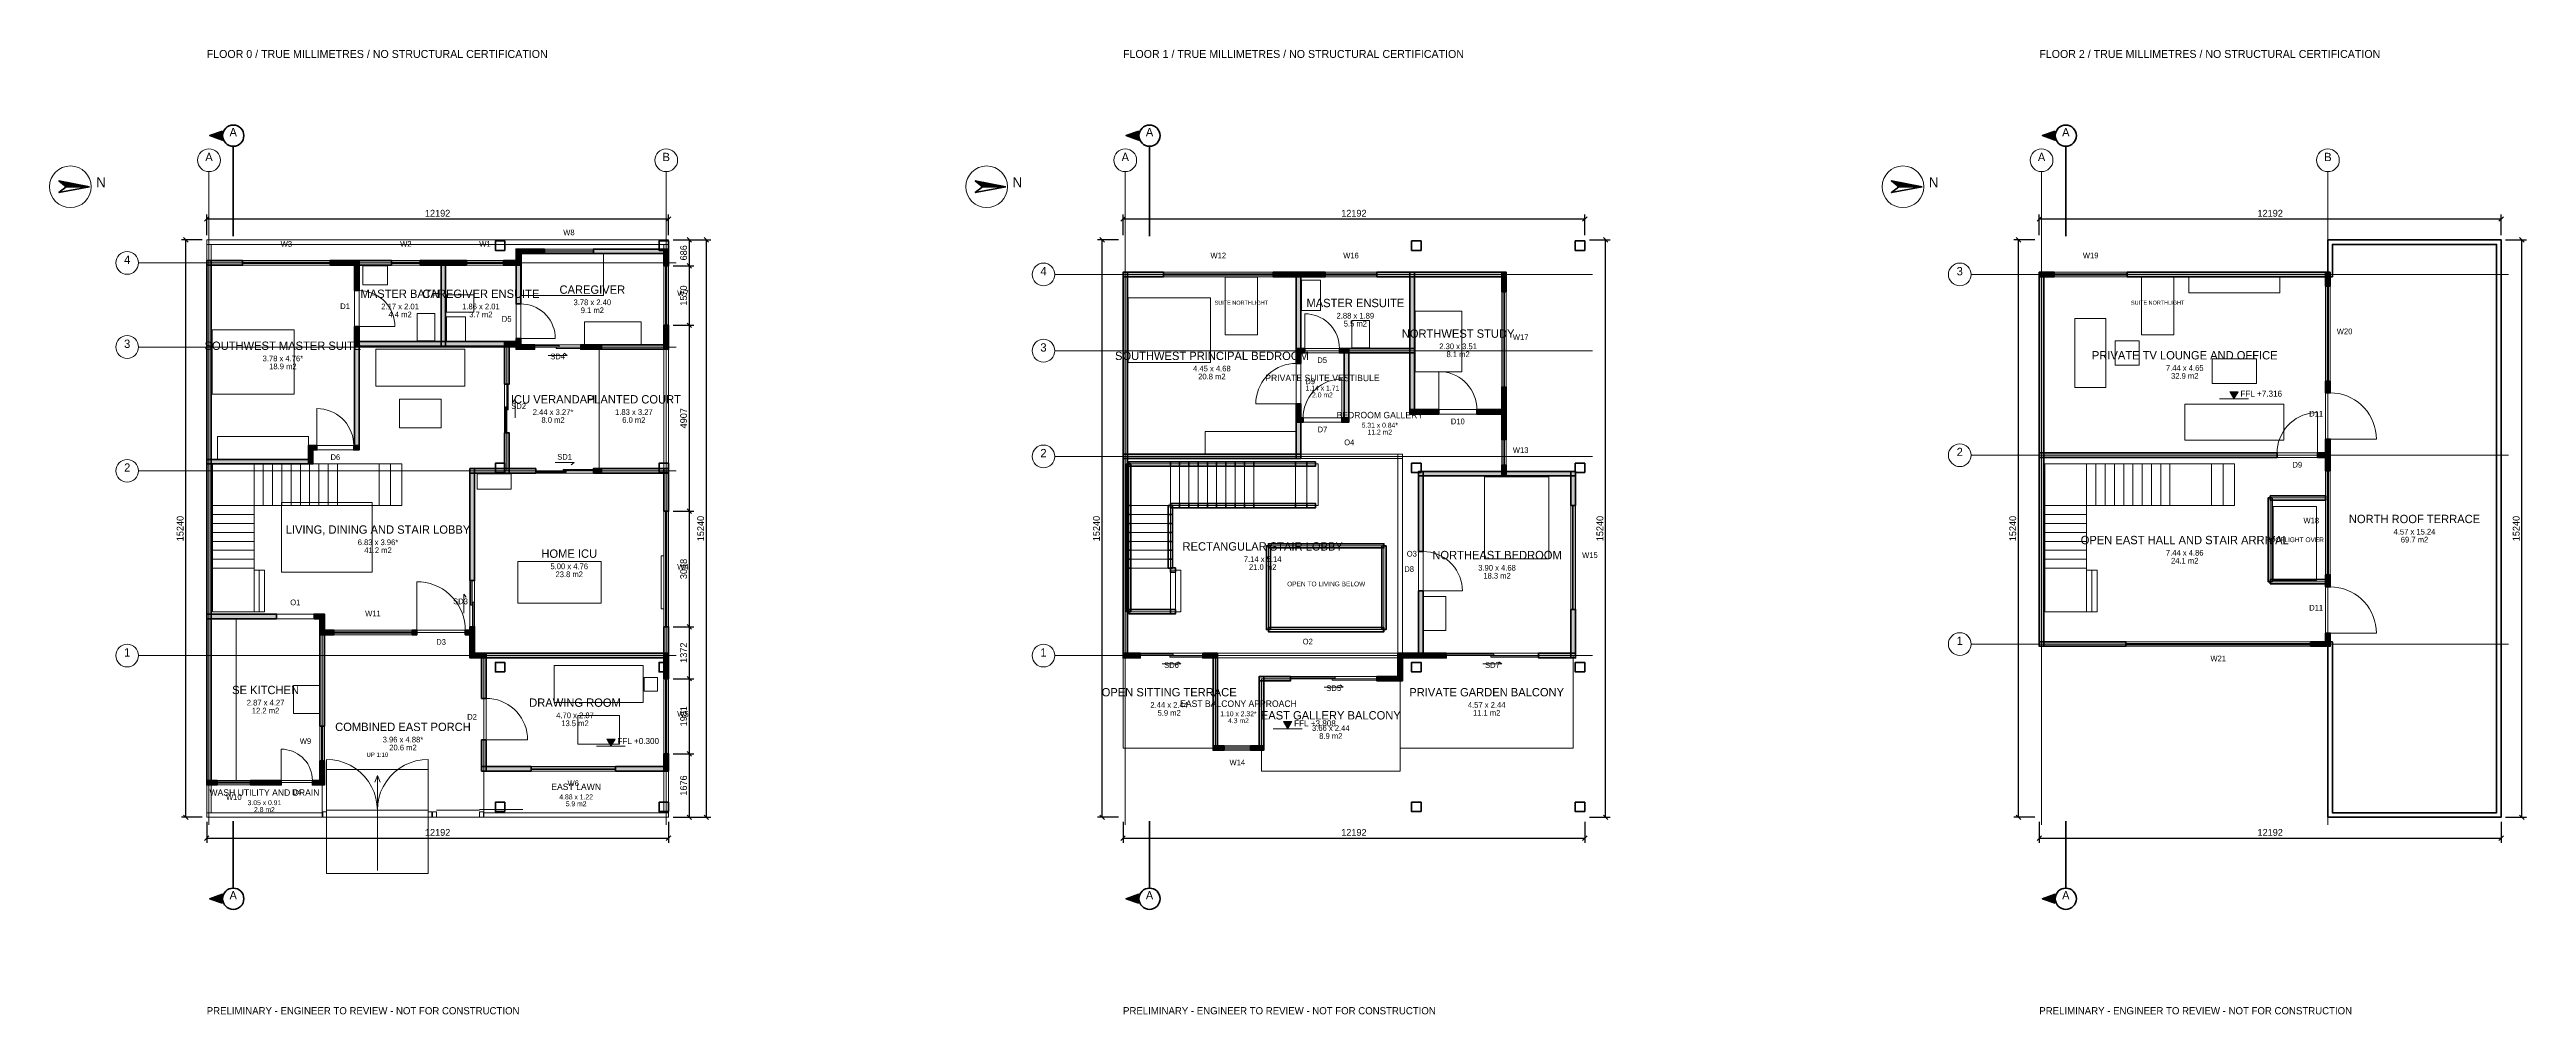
# Model space of a CAD drawing. Header units: millimetres. Extents: x -4150 to 61246, y -5203 to 20261.
import ezdxf
from ezdxf.enums import TextEntityAlignment as Align

# ---------------------------------------------------------------- set-up
doc = ezdxf.new("R2010")
doc.units = ezdxf.units.MM
for name, color, linetype, lineweight in [('A-ANNO', 7, 'Continuous', 18), ('A-DIMS', 7, 'Continuous', 13), ('A-DOOR', 3, 'Continuous', 18), ('A-FLOR', 8, 'Continuous', 13), ('A-FURN', 8, 'Continuous', 13), ('A-GATE', 30, 'Continuous', 18), ('A-GRID', 8, 'Continuous', 13), ('A-LEVL', 7, 'Continuous', 13), ('A-SECT', 1, 'Continuous', 35), ('A-SITE', 8, 'Continuous', 18), ('A-STAIR', 7, 'Continuous', 18), ('A-TAGS', 1, 'Continuous', 13), ('A-WALL', 7, 'Continuous', 35), ('A-WIND', 4, 'Continuous', 18)]:
    doc.layers.add(name, color=color, linetype=linetype, lineweight=lineweight)
doc.dimstyles.new('FF-ARCH', dxfattribs={"dimtxt": 180, "dimasz": 90, "dimexe": 120, "dimexo": 120, "dimgap": 60, "dimtad": 1, "dimdec": 0, "dimtsz": 60, "dimcen": 2.5, "dimazin": 3, "dimtfac": 1, "dimtmove": 0, "dimatfit": 3})

msp = doc.modelspace()

# ---------------------------------------------------------------- hatches: boundary and pattern name
at = {"layer": 'A-LEVL'}
for points in [[(53414, 11230.5), (53634, 11230.5), (53524, 11040.5)], [(10562, 2063.2), (10782, 2063.2), (10672, 1873.2)], [(28430, 2528.8), (28650, 2528.8), (28540, 2338.8)]]:
    msp.add_hatch(color=7, dxfattribs=at).paths.add_polyline_path(points)
at = {"layer": 'A-SECT'}
for points in [[(420, 18110), (80, 17990), (420, 17870)], [(24612, 18110), (24272, 17990), (24612, 17870)], [(48804, 18110), (48464, 17990), (48804, 17870)], [(420, -2270), (80, -2150), (420, -2030)], [(24612, -2270), (24272, -2150), (24612, -2030)], [(48804, -2270), (48464, -2150), (48804, -2030)]]:
    msp.add_hatch(color=7, dxfattribs=at).paths.add_polyline_path(points)
at = {"layer": 'A-WALL'}
for points in [[(-3094, 16640), (-3902.5, 16794), (-3710, 16640)], [(21098, 16640), (20289.5, 16794), (20482, 16640)], [(45290, 16640), (44481.5, 16794), (44674, 16640)], [(0, 14630.4), (0, 14690.4), (120, 14690.4), (120, 9385.9), (120, 9325.9), (0, 9325.9), (0, 14630.4)], [(60, 14570.4), (0, 14570.4), (0, 14690.4), (944.9, 14690.4), (944.9, 14570.4), (60, 14570.4)], [(4022.4, 14690.4), (4022.4, 14570.4), (3261.4, 14570.4), (3261.4, 14690.4), (3962.4, 14690.4), (4022.4, 14690.4)], [(3902.4, 14690.4), (4022.4, 14690.4), (4022.4, 13898.9), (3902.4, 13898.9), (3902.4, 14630.4), (3902.4, 14690.4)], [(3962.4, 14570.4), (3902.4, 14570.4), (3902.4, 14690.4), (4876.8, 14690.4), (4876.8, 14570.4), (3962.4, 14570.4)], [(6308.4, 14690.4), (6308.4, 14570.4), (5638.8, 14570.4), (5638.8, 14690.4), (6248.4, 14690.4), (6308.4, 14690.4)], [(6188.4, 14630.4), (6188.4, 14690.4), (6308.4, 14690.4), (6308.4, 12496.8), (6308.4, 12436.8), (6188.4, 12436.8), (6188.4, 14630.4)], [(6248.4, 14570.4), (6188.4, 14570.4), (6188.4, 14690.4), (6858, 14690.4), (6858, 14570.4), (6248.4, 14570.4)], [(8289.6, 14690.4), (8289.6, 14570.4), (7833.4, 14570.4), (7833.4, 14690.4), (8229.6, 14690.4), (8289.6, 14690.4)], [(8169.6, 14935.2), (8169.6, 14995.2), (8289.6, 14995.2), (8289.6, 14630.4), (8289.6, 14570.4), (8169.6, 14570.4), (8169.6, 14935.2)], [(8229.6, 14875.2), (8169.6, 14875.2), (8169.6, 14995.2), (8915.4, 14995.2), (8915.4, 14875.2), (8229.6, 14875.2)], [(8169.6, 14690.4), (8289.6, 14690.4), (8289.6, 13548.4), (8169.6, 13548.4), (8169.6, 14630.4), (8169.6, 14690.4)], [(12192, 14995.2), (12192, 14875.2), (10210.8, 14875.2), (10210.8, 14995.2), (12132, 14995.2), (12192, 14995.2)], [(12072, 14995.2), (12192, 14995.2), (12192, 14554.2), (12072, 14554.2), (12072, 14935.2), (12072, 14995.2)], [(24192, 14325.6), (24192, 14385.6), (24312, 14385.6), (24312, 9525), (24312, 9465), (24192, 9465), (24192, 14325.6)], [(24252, 14265.6), (24192, 14265.6), (24192, 14385.6), (25258.8, 14385.6), (25258.8, 14265.6), (24252, 14265.6)], [(28885, 14385.6), (28885, 14265.6), (28154.4, 14265.6), (28154.4, 14385.6), (28825, 14385.6), (28885, 14385.6)], [(28765, 14325.6), (28765, 14385.6), (28885, 14385.6), (28885, 12313.9), (28885, 12253.9), (28765, 12253.9), (28765, 14325.6)], [(28825, 14265.6), (28765, 14265.6), (28765, 14385.6), (29526, 14385.6), (29526, 14265.6), (28825, 14265.6)], [(31887.2, 14385.6), (31887.2, 14265.6), (30897.6, 14265.6), (30897.6, 14385.6), (31827.2, 14385.6), (31887.2, 14385.6)], [(31767.2, 14325.6), (31767.2, 14385.6), (31887.2, 14385.6), (31887.2, 12313.9), (31887.2, 12253.9), (31767.2, 12253.9), (31767.2, 14325.6)], [(34250.4, 14385.6), (34310.4, 14385.6), (34310.4, 14265.6), (31827.2, 14265.6), (31767.2, 14265.6), (31767.2, 14385.6), (34250.4, 14385.6)], [(34190.4, 14385.6), (34310.4, 14385.6), (34310.4, 13868.4), (34190.4, 13868.4), (34190.4, 14325.6), (34190.4, 14385.6)], [(48384, 14325.6), (48384, 14385.6), (48504, 14385.6), (48504, 9555.5), (48504, 9495.5), (48384, 9495.5), (48384, 14325.6)], [(48444, 14265.6), (48384, 14265.6), (48384, 14385.6), (48780.2, 14385.6), (48780.2, 14265.6), (48444, 14265.6)], [(56064, 14385.6), (56064, 14265.6), (50700.5, 14265.6), (50700.5, 14385.6), (56004, 14385.6), (56064, 14385.6)], [(56064, 14385.6), (56064, 14020.8), (55944, 14020.8), (55944, 14325.6), (55944, 14385.6), (56064, 14385.6)], [(4022.4, 12496.8), (4022.4, 12436.8), (3902.4, 12436.8), (3902.4, 12954), (4022.4, 12954), (4022.4, 12496.8)], [(3902.4, 12496.8), (3902.4, 12556.8), (4022.4, 12556.8), (4022.4, 9753.6), (4022.4, 9693.6), (3902.4, 9693.6), (3902.4, 12496.8)], [(6248.4, 12556.8), (6308.4, 12556.8), (6308.4, 12436.8), (3962.4, 12436.8), (3902.4, 12436.8), (3902.4, 12556.8), (6248.4, 12556.8)], [(7924.8, 12556.8), (7984.8, 12556.8), (7984.8, 12436.8), (6248.4, 12436.8), (6188.4, 12436.8), (6188.4, 12556.8), (7924.8, 12556.8)], [(7864.8, 12556.8), (7984.8, 12556.8), (7984.8, 11430), (7864.8, 11430), (7864.8, 12496.8), (7864.8, 12556.8)], [(8229.6, 12556.8), (8289.6, 12556.8), (8289.6, 12436.8), (7924.8, 12436.8), (7864.8, 12436.8), (7864.8, 12556.8), (8229.6, 12556.8)], [(8289.6, 12496.8), (8289.6, 12436.8), (8169.6, 12436.8), (8169.6, 12634), (8289.6, 12634), (8289.6, 12496.8)], [(8169.6, 12496.8), (8169.6, 12556.8), (8289.6, 12556.8), (8289.6, 12411.5), (8289.6, 12351.5), (8169.6, 12351.5), (8169.6, 12496.8)], [(8229.6, 12351.5), (8169.6, 12351.5), (8169.6, 12471.5), (8656.3, 12471.5), (8656.3, 12351.5), (8229.6, 12351.5)], [(10423.2, 12471.5), (10423.2, 12351.5), (9875.5, 12351.5), (9875.5, 12471.5), (10363.2, 12471.5), (10423.2, 12471.5)], [(12132, 12471.5), (12192, 12471.5), (12192, 12351.5), (10363.2, 12351.5), (10303.2, 12351.5), (10303.2, 12471.5), (12132, 12471.5)], [(12192, 12411.5), (12192, 12351.5), (12072, 12351.5), (12072, 12984.5), (12192, 12984.5), (12192, 12411.5)], [(28765, 12373.9), (28885, 12373.9), (28885, 11978.6), (28765, 11978.6), (28765, 12313.9), (28765, 12373.9)], [(28825, 12253.9), (28765, 12253.9), (28765, 12373.9), (28992.6, 12373.9), (28992.6, 12253.9), (28825, 12253.9)], [(30149.9, 12373.9), (30149.9, 12253.9), (29907, 12253.9), (29907, 12373.9), (30089.9, 12373.9), (30149.9, 12373.9)], [(30029.9, 12313.9), (30029.9, 12373.9), (30149.9, 12373.9), (30149.9, 10485.1), (30149.9, 10425.1), (30029.9, 10425.1), (30029.9, 12313.9)], [(31827.2, 12373.9), (31887.2, 12373.9), (31887.2, 12253.9), (30089.9, 12253.9), (30029.9, 12253.9), (30029.9, 12373.9), (31827.2, 12373.9)], [(31767.2, 12313.9), (31767.2, 12373.9), (31887.2, 12373.9), (31887.2, 10698.5), (31887.2, 10638.5), (31767.2, 10638.5), (31767.2, 12313.9)], [(34310.4, 10698.5), (34310.4, 10638.5), (34190.4, 10638.5), (34190.4, 11353.8), (34310.4, 11353.8), (34310.4, 10698.5)], [(55944, 11506.2), (56064, 11506.2), (56064, 11201.4), (55944, 11201.4), (55944, 11506.2)], [(28885, 10485.1), (28885, 10425.1), (28765, 10425.1), (28765, 10911.8), (28885, 10911.8), (28885, 10485.1)], [(28765, 10485.1), (28765, 10545.1), (28885, 10545.1), (28885, 9525), (28885, 9465), (28765, 9465), (28765, 10485.1)], [(28825, 10425.1), (28765, 10425.1), (28765, 10545.1), (28946.9, 10545.1), (28946.9, 10425.1), (28825, 10425.1)], [(30149.9, 10545.1), (30149.9, 10425.1), (29968, 10425.1), (29968, 10545.1), (30089.9, 10545.1), (30149.9, 10545.1)], [(31827.2, 10638.5), (31767.2, 10638.5), (31767.2, 10758.5), (32528.3, 10758.5), (32528.3, 10638.5), (31827.2, 10638.5)], [(34310.4, 10758.5), (34310.4, 10638.5), (33534.1, 10638.5), (33534.1, 10758.5), (34250.4, 10758.5), (34310.4, 10758.5)], [(34190.4, 10758.5), (34310.4, 10758.5), (34310.4, 9967), (34190.4, 9967), (34190.4, 10698.5), (34190.4, 10758.5)], [(2683.2, 9753.6), (2683.2, 9813.6), (2803.2, 9813.6), (2803.2, 9385.9), (2803.2, 9325.9), (2683.2, 9325.9), (2683.2, 9753.6)], [(2743.2, 9693.6), (2683.2, 9693.6), (2683.2, 9813.6), (2910.8, 9813.6), (2910.8, 9693.6), (2743.2, 9693.6)], [(4022.4, 9813.6), (4022.4, 9693.6), (3882.4, 9693.6), (3882.4, 9813.6), (3962.4, 9813.6), (4022.4, 9813.6)], [(7984.8, 9144), (7984.8, 9084), (7864.8, 9084), (7864.8, 10149.8), (7984.8, 10149.8), (7984.8, 9144)], [(56064, 9495.5), (55944, 9495.5), (55944, 9982.2), (56064, 9982.2), (56064, 9555.5), (56064, 9495.5)], [(0, 9385.9), (0, 9445.9), (120, 9445.9), (120, 5301.6), (120, 5241.6), (0, 5241.6), (0, 9385.9)], [(2743.2, 9445.9), (2803.2, 9445.9), (2803.2, 9325.9), (60, 9325.9), (0, 9325.9), (0, 9445.9), (2743.2, 9445.9)], [(6950.4, 9204), (7070.4, 9204), (7070.4, 6248.4), (6950.4, 6248.4), (6950.4, 9144), (6950.4, 9204)], [(7924.8, 9204), (7984.8, 9204), (7984.8, 9084), (7010.4, 9084), (6950.4, 9084), (6950.4, 9204), (7924.8, 9204)], [(7924.8, 9084), (7864.8, 9084), (7864.8, 9204), (8686.8, 9204), (8686.8, 9084), (7924.8, 9084)], [(10423.2, 9204), (10423.2, 9084), (10210.8, 9084), (10210.8, 9204), (10363.2, 9204), (10423.2, 9204)], [(12132, 9204), (12192, 9204), (12192, 9084), (10363.2, 9084), (10303.2, 9084), (10303.2, 9204), (12132, 9204)], [(12072, 9204), (12192, 9204), (12192, 8077.2), (12072, 8077.2), (12072, 9144), (12072, 9204)], [(24192, 9525), (24192, 9585), (24312, 9585), (24312, 4267.2), (24312, 4207.2), (24192, 4207.2), (24192, 9525)], [(28825, 9585), (28885, 9585), (28885, 9465), (24252, 9465), (24192, 9465), (24192, 9585), (28825, 9585)], [(34310.4, 9067.8), (34310.4, 9007.8), (34190.4, 9007.8), (34190.4, 9296.4), (34310.4, 9296.4), (34310.4, 9067.8)], [(48384, 9555.5), (48384, 9615.5), (48504, 9615.5), (48504, 4572), (48504, 4512), (48384, 4512), (48384, 9555.5)], [(48444, 9495.5), (48384, 9495.5), (48384, 9615.5), (54662.9, 9615.5), (54662.9, 9495.5), (48444, 9495.5)], [(56064, 9615.5), (56064, 9495.5), (55729.7, 9495.5), (55729.7, 9615.5), (56004, 9615.5), (56064, 9615.5)], [(56064, 9615.5), (56064, 9144), (55944, 9144), (55944, 9555.5), (55944, 9615.5), (56064, 9615.5)], [(31995.8, 9127.8), (32115.8, 9127.8), (32115.8, 7010.4), (31995.8, 7010.4), (31995.8, 9067.8), (31995.8, 9127.8)], [(34250.4, 9127.8), (34310.4, 9127.8), (34310.4, 9007.8), (32055.8, 9007.8), (31995.8, 9007.8), (31995.8, 9127.8), (34250.4, 9127.8)], [(36079.2, 9127.8), (36139.2, 9127.8), (36139.2, 9007.8), (34250.4, 9007.8), (34190.4, 9007.8), (34190.4, 9127.8), (36079.2, 9127.8)], [(36019.2, 9127.8), (36139.2, 9127.8), (36139.2, 8229.6), (36019.2, 8229.6), (36019.2, 9067.8), (36019.2, 9127.8)], [(32115.8, 4267.2), (32115.8, 4207.2), (31995.8, 4207.2), (31995.8, 5974.1), (32115.8, 5974.1), (32115.8, 4267.2)], [(55944, 6400.8), (56064, 6400.8), (56064, 6080.8), (55944, 6080.8), (55944, 6400.8)], [(0, 5301.6), (0, 5361.6), (120, 5361.6), (120, 914.4), (120, 854.4), (0, 854.4), (0, 5301.6)], [(60, 5241.6), (0, 5241.6), (0, 5361.6), (1844, 5361.6), (1844, 5241.6), (60, 5241.6)], [(3108, 5361.6), (3108, 5241.6), (2834.6, 5241.6), (2834.6, 5361.6), (3048, 5361.6), (3108, 5361.6)], [(2988, 5301.6), (2988, 5361.6), (3108, 5361.6), (3108, 4876.8), (3108, 4816.8), (2988, 4816.8), (2988, 5301.6)], [(36139.2, 4267.2), (36139.2, 4207.2), (36019.2, 4207.2), (36019.2, 5486.4), (36139.2, 5486.4), (36139.2, 4267.2)], [(2988, 4936.8), (3108, 4936.8), (3108, 2407.9), (2988, 2407.9), (2988, 4876.8), (2988, 4936.8)], [(2988, 4816.8), (2988, 4936.8), (3352.8, 4936.8), (3352.8, 4816.8), (3048, 4816.8), (2988, 4816.8)], [(5547.4, 4936.8), (5547.4, 4816.8), (5425.4, 4816.8), (5425.4, 4936.8), (5547.4, 4936.8)], [(7070.4, 4816.8), (6827.5, 4816.8), (6827.5, 4936.8), (7010.4, 4936.8), (7070.4, 4936.8), (7070.4, 4816.8)], [(7070.4, 4876.8), (7070.4, 4816.8), (6950.4, 4816.8), (6950.4, 5029.2), (7070.4, 5029.2), (7070.4, 4876.8)], [(6950.4, 4876.8), (6950.4, 4936.8), (7070.4, 4936.8), (7070.4, 4267.2), (7070.4, 4207.2), (6950.4, 4207.2), (6950.4, 4876.8)], [(12192, 4267.2), (12192, 4207.2), (12072, 4207.2), (12072, 5029.2), (12192, 5029.2), (12192, 4267.2)], [(48444, 4512), (48384, 4512), (48384, 4632), (50670, 4632), (50670, 4512), (48444, 4512)], [(56064, 4632), (56064, 4512), (55546.8, 4512), (55546.8, 4632), (56004, 4632), (56064, 4632)], [(56064, 4512), (55944, 4512), (55944, 4861.6), (56064, 4861.6), (56064, 4572), (56064, 4512)], [(7315.2, 4327.2), (7375.2, 4327.2), (7375.2, 4207.2), (7010.4, 4207.2), (6950.4, 4207.2), (6950.4, 4327.2), (7315.2, 4327.2)], [(7255.2, 4327.2), (7375.2, 4327.2), (7375.2, 3139.4), (7255.2, 3139.4), (7255.2, 4267.2), (7255.2, 4327.2)], [(12132, 4327.2), (12192, 4327.2), (12192, 4207.2), (7315.2, 4207.2), (7255.2, 4207.2), (7255.2, 4327.2), (12132, 4327.2)], [(12072, 4327.2), (12192, 4327.2), (12192, 3657.6), (12072, 3657.6), (12072, 4267.2), (12072, 4327.2)], [(24252, 4207.2), (24192, 4207.2), (24192, 4327.2), (24649.2, 4327.2), (24649.2, 4207.2), (24252, 4207.2)], [(26690.4, 4327.2), (26690.4, 4207.2), (26295.1, 4207.2), (26295.1, 4327.2), (26630.4, 4327.2), (26690.4, 4327.2)], [(26570.4, 4267.2), (26570.4, 4327.2), (26690.4, 4327.2), (26690.4, 1828.8), (26690.4, 1768.8), (26570.4, 1768.8), (26570.4, 4267.2)], [(31447.2, 4267.2), (31447.2, 4327.2), (31567.2, 4327.2), (31567.2, 3657.6), (31567.2, 3597.6), (31447.2, 3597.6), (31447.2, 4267.2)], [(32055.8, 4327.2), (32115.8, 4327.2), (32115.8, 4207.2), (31507.2, 4207.2), (31447.2, 4207.2), (31447.2, 4327.2), (32055.8, 4327.2)], [(31567.2, 4327.2), (31567.2, 4207.2), (31567.2, 4207.2), (31567.2, 4327.2), (31567.2, 4327.2)], [(32055.8, 4207.2), (31995.8, 4207.2), (31995.8, 4327.2), (32726.4, 4327.2), (32726.4, 4207.2), (32055.8, 4207.2)], [(36139.2, 4327.2), (36139.2, 4207.2), (35164.8, 4207.2), (35164.8, 4327.2), (36079.2, 4327.2), (36139.2, 4327.2)], [(27789.6, 3657.6), (27789.6, 3717.6), (27909.6, 3717.6), (27909.6, 1828.8), (27909.6, 1768.8), (27789.6, 1768.8), (27789.6, 3657.6)], [(27849.6, 3597.6), (27789.6, 3597.6), (27789.6, 3717.6), (28611.6, 3717.6), (28611.6, 3597.6), (27849.6, 3597.6)], [(31567.2, 3717.6), (31567.2, 3597.6), (30897.6, 3597.6), (30897.6, 3717.6), (31507.2, 3717.6), (31567.2, 3717.6)], [(7375.2, 1279.2), (7375.2, 1219.2), (7255.2, 1219.2), (7255.2, 2042.2), (7375.2, 2042.2), (7375.2, 1279.2)], [(3108, 914.4), (3108, 854.4), (2988, 854.4), (2988, 1493.5), (3108, 1493.5), (3108, 914.4)], [(7315.2, 1219.2), (7255.2, 1219.2), (7255.2, 1339.2), (8564.9, 1339.2), (8564.9, 1219.2), (7315.2, 1219.2)], [(12192, 1339.2), (12192, 1219.2), (10789.9, 1219.2), (10789.9, 1339.2), (12132, 1339.2), (12192, 1339.2)], [(12192, 1279.2), (12192, 1219.2), (12072, 1219.2), (12072, 1676.4), (12192, 1676.4), (12192, 1279.2)], [(26630.4, 1768.8), (26570.4, 1768.8), (26570.4, 1888.8), (26859, 1888.8), (26859, 1768.8), (26630.4, 1768.8)], [(27909.6, 1888.8), (27909.6, 1768.8), (27560, 1768.8), (27560, 1888.8), (27849.6, 1888.8), (27909.6, 1888.8)], [(0, 854.4), (0, 974.4), (274.3, 974.4), (274.3, 854.4), (60, 854.4), (0, 854.4)], [(1966, 974.4), (1966, 854.4), (1158.2, 854.4), (1158.2, 974.4), (1966, 974.4)], [(3108, 854.4), (2788.9, 854.4), (2788.9, 974.4), (3048, 974.4), (3108, 974.4), (3108, 854.4)]]:
    msp.add_hatch(color=7, dxfattribs=at).paths.add_polyline_path(points)

# ---------------------------------------------------------------- linework, layer by layer
at = {"layer": 'A-ANNO'}
for centre in [(-3600, 16640), (20592, 16640), (44784, 16640)]:
    msp.add_circle(centre, 550, dxfattribs=at)
at = {"layer": 'A-DOOR'}
for p, q in [((28992.6, 12373.9), (28992.6, 13288.3)), ((4022.4, 12954), (4967.3, 12954)), ((8289.6, 12634), (9204, 12634)), ((9015.9, 12191.5), (9515.9, 12191.5)), ((9515.9, 12191.5), (9435.9, 12251.5)), ((29968, 10545.1), (29968, 11566.2)), ((32528.3, 10758.5), (32528.3, 11764.3)), ((2910.8, 9813.6), (2910.8, 10785.2)), ((8144.8, 11039.9), (8084.8, 10959.9)), ((8144.8, 10539.9), (8144.8, 11039.9)), ((28765, 10911.8), (27698.2, 10911.8)), ((55729.7, 9615.5), (55729.7, 10682.3)), ((56064, 9982.2), (57283.2, 9982.2)), ((9198.8, 9364), (9698.8, 9364)), ((9698.8, 9364), (9618.8, 9304)), ((28765, 9585), (31567.2, 9585)), ((28765, 9465), (31567.2, 9465)), ((31447.2, 4207.2), (31447.2, 9585)), ((31567.2, 4207.2), (31567.2, 9585)), ((5547.4, 4936.8), (5547.4, 6217)), ((6790.4, 5388.8), (6790.4, 5888.8)), ((6790.4, 5888.8), (6850.4, 5808.8)), ((32115.8, 5974.1), (33152.2, 5974.1)), ((1844, 5361.6), (2834.6, 5361.6)), ((1844, 5241.6), (2834.6, 5241.6)), ((56064, 4861.6), (57283.2, 4861.6)), ((25222.2, 4047.2), (25722.2, 4047.2)), ((25722.2, 4047.2), (25642.2, 4107.2)), ((26570.4, 4327.2), (31567.2, 4327.2)), ((26570.4, 4207.2), (31567.2, 4207.2)), ((33695.6, 4047.2), (34195.6, 4047.2)), ((34195.6, 4047.2), (34115.6, 4107.2)), ((29504.6, 3437.6), (30004.6, 3437.6)), ((30004.6, 3437.6), (29924.6, 3497.6)), ((7375.2, 2042.2), (8472.5, 2042.2)), ((1966, 974.4), (1966, 1797.4))]:
    msp.add_line(p, q, dxfattribs=at)
for points in [[(4022.4, 13898.9), (4109.6, 13894.8), (4196, 13882.8), (4281, 13862.8), (4363.7, 13835.1), (4443.6, 13799.8), (4519.8, 13757.4), (4591.8, 13708), (4659, 13652.3), (4720.7, 13590.6), (4776.4, 13523.4), (4825.8, 13451.4), (4868.2, 13375.2), (4903.5, 13295.3), (4931.2, 13212.6), (4951.2, 13127.6), (4963.2, 13041.2), (4967.3, 12954)], [(8289.6, 13548.4), (8374, 13544.5), (8457.6, 13532.8), (8539.8, 13513.5), (8619.9, 13486.6), (8697.2, 13452.5), (8771, 13411.4), (8840.6, 13363.7), (8905.6, 13309.7), (8965.3, 13250), (9019.3, 13185), (9067, 13115.3), (9108.1, 13041.5), (9142.3, 12964.3), (9169.1, 12884.2), (9188.4, 12802), (9200.1, 12718.3), (9204, 12634)], [(29907, 12373.9), (29903.1, 12458.3), (29891.4, 12541.9), (29872.1, 12624.2), (29845.3, 12704.2), (29811.1, 12781.5), (29770, 12855.3), (29722.3, 12925), (29668.3, 12989.9), (29608.6, 13049.7), (29543.6, 13103.6), (29474, 13151.4), (29400.2, 13192.5), (29322.9, 13226.6), (29242.8, 13253.4), (29160.6, 13272.8), (29077, 13284.4), (28992.6, 13288.3)], [(28765, 11978.6), (28666.5, 11974.1), (28568.9, 11960.5), (28473, 11937.9), (28379.6, 11906.6), (28289.4, 11866.8), (28203.4, 11818.9), (28122.1, 11763.2), (28046.3, 11700.2), (27976.6, 11630.5), (27913.6, 11554.7), (27857.9, 11473.4), (27810, 11387.4), (27770.2, 11297.2), (27738.9, 11203.8), (27716.3, 11107.9), (27702.7, 11010.3), (27698.2, 10911.8)], [(28946.9, 10545.1), (28951.2, 10639.3), (28964.3, 10732.7), (28985.9, 10824.6), (29015.8, 10914), (29053.9, 11000.3), (29099.8, 11082.6), (29153.1, 11160.5), (29213.4, 11233), (29280.1, 11299.7), (29352.6, 11360), (29430.4, 11413.3), (29512.8, 11459.2), (29599.1, 11497.2), (29688.5, 11527.2), (29780.3, 11548.8), (29873.7, 11561.8), (29968, 11566.2)], [(33534.1, 10758.5), (33529.8, 10851.3), (33517, 10943.3), (33495.7, 11033.7), (33466.2, 11121.8), (33428.7, 11206.8), (33383.5, 11288), (33331, 11364.6), (33271.6, 11436.1), (33205.9, 11501.8), (33134.4, 11561.2), (33057.8, 11613.7), (32976.6, 11658.9), (32891.6, 11696.4), (32803.5, 11725.9), (32713.1, 11747.2), (32621.1, 11760), (32528.3, 11764.3)], [(56064, 11201.4), (56176.5, 11196.2), (56288, 11180.6), (56397.6, 11154.9), (56504.4, 11119.1), (56607.4, 11073.6), (56705.8, 11018.8), (56798.7, 10955.1), (56885.4, 10883.2), (56965, 10803.6), (57036.9, 10716.9), (57100.6, 10624), (57155.4, 10525.6), (57200.9, 10422.6), (57236.7, 10315.8), (57262.4, 10206.2), (57278, 10094.7), (57283.2, 9982.2)], [(3882.4, 9813.6), (3878.3, 9903.2), (3865.9, 9992.1), (3845.3, 10079.5), (3816.8, 10164.6), (3780.5, 10246.7), (3736.9, 10325.1), (3686.2, 10399.1), (3628.8, 10468.1), (3565.4, 10531.6), (3496.3, 10588.9), (3422.3, 10639.6), (3343.9, 10683.3), (3261.8, 10719.6), (3176.7, 10748.1), (3089.4, 10768.6), (3000.5, 10781), (2910.8, 10785.2)], [(54662.9, 9615.5), (54667.4, 9713.9), (54681, 9811.5), (54703.6, 9907.4), (54734.9, 10000.9), (54774.7, 10091), (54822.7, 10177.1), (54878.4, 10258.4), (54941.3, 10334.2), (55011, 10403.9), (55086.8, 10466.8), (55168.1, 10522.5), (55254.2, 10570.4), (55344.3, 10610.2), (55437.7, 10641.6), (55533.7, 10664.1), (55631.2, 10677.7), (55729.7, 10682.3)], [(32115.8, 7010.4), (32211.5, 7006), (32306.3, 6992.8), (32399.4, 6970.8), (32490.2, 6940.4), (32577.8, 6901.8), (32661.4, 6855.2), (32740.4, 6801.1), (32814, 6739.9), (32881.7, 6672.2), (32942.8, 6598.6), (32996.9, 6519.6), (33043.5, 6436), (33082.2, 6348.4), (33112.6, 6257.7), (33134.5, 6164.5), (33147.7, 6069.7), (33152.2, 5974.1)], [(6827.5, 4936.8), (6822.1, 5054.9), (6805.7, 5172), (6778.7, 5287.1), (6741.1, 5399.2), (6693.3, 5507.4), (6635.8, 5610.7), (6568.9, 5708.3), (6493.4, 5799.2), (6409.8, 5882.8), (6318.8, 5958.4), (6221.3, 6025.2), (6118, 6082.8), (6009.8, 6130.5), (5897.7, 6168.1), (5782.6, 6195.2), (5665.5, 6211.5), (5547.4, 6217)], [(56064, 6080.8), (56176.5, 6075.6), (56288, 6060), (56397.6, 6034.2), (56504.4, 5998.4), (56607.4, 5952.9), (56705.8, 5898.1), (56798.7, 5834.5), (56885.4, 5762.6), (56965, 5682.9), (57036.9, 5596.3), (57100.6, 5503.4), (57155.4, 5405), (57200.9, 5302), (57236.7, 5195.2), (57262.4, 5085.6), (57278, 4974.1), (57283.2, 4861.6)], [(7375.2, 3139.4), (7476.4, 3134.8), (7576.8, 3120.8), (7675.5, 3097.6), (7771.6, 3065.3), (7864.3, 3024.4), (7952.8, 2975.1), (8036.5, 2917.8), (8114.4, 2853.1), (8186.1, 2781.4), (8250.8, 2703.4), (8308.1, 2619.8), (8357.4, 2531.3), (8398.4, 2438.5), (8430.6, 2342.4), (8453.8, 2243.8), (8467.8, 2143.4), (8472.5, 2042.2)], [(2788.9, 974.4), (2785.4, 1050.3), (2774.9, 1125.6), (2757.5, 1199.6), (2733.3, 1271.7), (2702.6, 1341.2), (2665.7, 1407.6), (2622.7, 1470.3), (2574.1, 1528.8), (2520.4, 1582.6), (2461.9, 1631.1), (2399.2, 1674.1), (2332.8, 1711.1), (2263.2, 1741.8), (2191.2, 1765.9), (2117.2, 1783.3), (2041.9, 1793.8), (1966, 1797.4)]]:
    msp.add_lwpolyline(points, dxfattribs=at)
for points in [[(8656.3, 12417.5), (9305.9, 12417.5), (9305.9, 12449.5), (8656.3, 12449.5)], [(9225.9, 12373.5), (9875.5, 12373.5), (9875.5, 12405.5), (9225.9, 12405.5)], [(7962.8, 10749.9), (7962.8, 11430), (7930.8, 11430), (7930.8, 10749.9)], [(7918.8, 10149.8), (7918.8, 10829.9), (7886.8, 10829.9), (7886.8, 10149.8)], [(9408.8, 9182), (10210.8, 9182), (10210.8, 9150), (9408.8, 9150)], [(8686.8, 9138), (9488.8, 9138), (9488.8, 9106), (8686.8, 9106)], [(6972.4, 5598.8), (6972.4, 6248.4), (7004.4, 6248.4), (7004.4, 5598.8)], [(7016.4, 5029.2), (7016.4, 5678.8), (7048.4, 5678.8), (7048.4, 5029.2)], [(24649.2, 4273.2), (25512.2, 4273.2), (25512.2, 4305.2), (24649.2, 4305.2)], [(25432.2, 4229.2), (26295.1, 4229.2), (26295.1, 4261.2), (25432.2, 4261.2)], [(32726.4, 4273.2), (33985.6, 4273.2), (33985.6, 4305.2), (32726.4, 4305.2)], [(33905.6, 4229.2), (35164.8, 4229.2), (35164.8, 4261.2), (33905.6, 4261.2)], [(28611.6, 3663.6), (29794.6, 3663.6), (29794.6, 3695.6), (28611.6, 3695.6)], [(29714.6, 3619.6), (30897.6, 3619.6), (30897.6, 3651.6), (29714.6, 3651.6)]]:
    msp.add_lwpolyline(points, close=True, dxfattribs=at)
at = {"layer": 'A-FLOR'}
for points in [[(48384, 4632), (48384, 9495.5), (48384, 9555.5), (48384, 9615.5), (48384, 14265.6), (48384, 14325.6), (48384, 14385.6), (48504, 14385.6), (55944, 14385.6), (56004, 14385.6), (56004, 15240), (60576, 15240), (60576, 0), (56004, 0), (56004, 4512), (55944, 4512), (48504, 4512), (48444, 4512), (48384, 4512), (48384, 4632)], [(60576, 0), (56004, 0), (56004, 15240), (60576, 15240)], [(0, 9385.9), (0, 9445.9), (0, 14570.4), (0, 14630.4), (0, 14690.4), (120, 14690.4), (3902.4, 14690.4), (3962.4, 14690.4), (4022.4, 14690.4), (6188.4, 14690.4), (6248.4, 14690.4), (6308.4, 14690.4), (8169.6, 14690.4), (8169.6, 14875.2), (8169.6, 14935.2), (8169.6, 14995.2), (8289.6, 14995.2), (12072, 14995.2), (12132, 14995.2), (12192, 14995.2), (12192, 14875.2), (12192, 12471.5), (12192, 12411.5), (12192, 12351.5), (12072, 12351.5), (12072, 9204), (12192, 9204), (12192, 9144), (12192, 9084), (12192, 4327.2), (12192, 4267.2), (12192, 4207.2), (12192, 1339.2), (12192, 1279.2), (12192, 1219.2), (12072, 1219.2), (12072, 120), (7305.5, 120), (7305.5, 140), (7205.5, 140), (7205.5, 0), (6062.5, 0), (6062.5, 140), (5962.5, 140), (5962.5, 120), (5946.1, 120), (5946.1, 140), (5846.1, 140), (5846.1, 1260), (3163.8, 1260), (3163.8, 140), (3063.8, 140), (3063.8, 120), (120, 120), (120, 854.4), (0, 854.4), (0, 914.4), (0, 974.4), (0, 5241.6), (0, 5301.6), (0, 5361.6), (0, 9325.9), (0, 9385.9)], [(3902.4, 14570.4), (3902.4, 9813.6), (2683.2, 9813.6), (2683.2, 9445.9), (120, 9445.9), (120, 14570.4)], [(4022.4, 12556.8), (4022.4, 14570.4), (6188.4, 14570.4), (6188.4, 12556.8)], [(8169.6, 12556.8), (6308.4, 12556.8), (6308.4, 14570.4), (8169.6, 14570.4)], [(8289.6, 12471.5), (8289.6, 14875.2), (12072, 14875.2), (12072, 12471.5)], [(26570.4, 1828.8), (24192, 1828.8), (24192, 4207.2), (24192, 4267.2), (24192, 4327.2), (24192, 9465), (24192, 9525), (24192, 9585), (24192, 14265.6), (24192, 14325.6), (24192, 14385.6), (24312, 14385.6), (28765, 14385.6), (28825, 14385.6), (28885, 14385.6), (31767.2, 14385.6), (31827.2, 14385.6), (31887.2, 14385.6), (34190.4, 14385.6), (34250.4, 14385.6), (34310.4, 14385.6), (34310.4, 14265.6), (34310.4, 10758.5), (34310.4, 10698.5), (34310.4, 10638.5), (34310.4, 9127.8), (36019.2, 9127.8), (36079.2, 9127.8), (36139.2, 9127.8), (36139.2, 9007.8), (36139.2, 4327.2), (36139.2, 4267.2), (36139.2, 4207.2), (36079.2, 4207.2), (36079.2, 1828.8), (31507.2, 1828.8), (31507.2, 1219.2), (27849.6, 1219.2), (27849.6, 1768.8), (27789.6, 1768.8), (26690.4, 1768.8), (26630.4, 1768.8), (26570.4, 1768.8), (26570.4, 1828.8)], [(24312, 9585), (24312, 14265.6), (28765, 14265.6), (28765, 9585)], [(28885, 12373.9), (28885, 14265.6), (31767.2, 14265.6), (31767.2, 12373.9)], [(31887.2, 10758.5), (31887.2, 14265.6), (34190.4, 14265.6), (34190.4, 10758.5)], [(48504, 9615.5), (48504, 14265.6), (55944, 14265.6), (55944, 9615.5)], [(51934.9, 14258.5), (51081.5, 14258.5), (51081.5, 12734.5), (51934.9, 12734.5), (51934.9, 14258.5)], [(2803.2, 9325.9), (2803.2, 9693.6), (4022.4, 9693.6), (4022.4, 12436.8), (7864.8, 12436.8), (7864.8, 9204), (6950.4, 9204), (6950.4, 4936.8), (3108, 4936.8), (3108, 5361.6), (120, 5361.6), (120, 9325.9)], [(7924.8, 12496.8), (7924.8, 9144), (10363.2, 9144), (10363.2, 12411.5), (8229.6, 12411.5), (8229.6, 12496.8)], [(10363.2, 9144), (12192, 9144), (12192, 12411.5), (10363.2, 12411.5)], [(28885, 10545.1), (28885, 12253.9), (30029.9, 12253.9), (30029.9, 10545.1)], [(31567.2, 4327.2), (31567.2, 9585), (28885, 9585), (28885, 10425.1), (30149.9, 10425.1), (30149.9, 12253.9), (31767.2, 12253.9), (31767.2, 10638.5), (34190.4, 10638.5), (34190.4, 9127.8), (31995.8, 9127.8), (31995.8, 4327.2)], [(24312, 4327.2), (24312, 9465), (31447.2, 9465), (31447.2, 4327.2)], [(25579.5, 6524.8), (25442, 6524.8), (25442, 6574.8), (25442, 6810.5), (25442, 7046.2), (25442, 7281.9), (25442, 7517.7), (25442, 7753.4), (25442, 7989.1), (25442, 8224.8), (25686.4, 8224.8), (25930.9, 8224.8), (26175.3, 8224.8), (26419.8, 8224.8), (26664.2, 8224.8), (26908.7, 8224.8), (27153.1, 8224.8), (27397.6, 8224.8), (27642, 8224.8), (28742, 8224.8), (29042, 8224.8), (29342, 8224.8), (29342, 9324.8), (29042, 9324.8), (28742, 9324.8), (27642, 9324.8), (27397.6, 9324.8), (27153.1, 9324.8), (26908.7, 9324.8), (26664.2, 9324.8), (26419.8, 9324.8), (26175.3, 9324.8), (25930.9, 9324.8), (25686.4, 9324.8), (25442, 9324.8), (24342, 9324.8), (24342, 8224.8), (24342, 7989.1), (24342, 7753.4), (24342, 7517.7), (24342, 7281.9), (24342, 7046.2), (24342, 6810.5), (24342, 6574.8), (24342, 5424.8), (25442, 5424.8), (25579.5, 5424.8), (25717, 5424.8), (25717, 6524.8), (25579.5, 6524.8)], [(48504, 4632), (48504, 9495.5), (55944, 9495.5), (55944, 4632)], [(49634, 6524.8), (49634, 6574.8), (49634, 6810.5), (49634, 7046.2), (49634, 7281.9), (49634, 7517.7), (49634, 7753.4), (49634, 7989.1), (49634, 8224.8), (49878.4, 8224.8), (50122.9, 8224.8), (50367.3, 8224.8), (50611.8, 8224.8), (50856.2, 8224.8), (51100.7, 8224.8), (51345.1, 8224.8), (51589.6, 8224.8), (51834, 8224.8), (52934, 8224.8), (53234, 8224.8), (53534, 8224.8), (53534, 9324.8), (53234, 9324.8), (52934, 9324.8), (51834, 9324.8), (51589.6, 9324.8), (51345.1, 9324.8), (51100.7, 9324.8), (50856.2, 9324.8), (50611.8, 9324.8), (50367.3, 9324.8), (50122.9, 9324.8), (49878.4, 9324.8), (49634, 9324.8), (48534, 9324.8), (48534, 8224.8), (48534, 7989.1), (48534, 7753.4), (48534, 7517.7), (48534, 7281.9), (48534, 7046.2), (48534, 6810.5), (48534, 6574.8), (48534, 5424.8), (49634, 5424.8), (49771.5, 5424.8), (49909, 5424.8), (49909, 6524.8), (49771.5, 6524.8), (49634, 6524.8)], [(7070.4, 4327.2), (7070.4, 9084), (12072, 9084), (12072, 4327.2)], [(32115.8, 4327.2), (32115.8, 9007.8), (36019.2, 9007.8), (36019.2, 4327.2)], [(54480, 8427.7), (54480, 6217.9), (55943, 6217.9), (55943, 8427.7), (54480, 8427.7)], [(31080.5, 7162.8), (28032.5, 7162.8), (28032.5, 4953), (31080.5, 4953), (31080.5, 7162.8)], [(120, 974.4), (120, 5241.6), (2988, 5241.6), (2988, 974.4)], [(3048, 4876.8), (3048, 0), (7315.2, 0), (7315.2, 4267.2), (7010.4, 4267.2), (7010.4, 4876.8)], [(7375.2, 4207.2), (12072, 4207.2), (12072, 1339.2), (7375.2, 1339.2)], [(26630.4, 1828.8), (24192, 1828.8), (24192, 4267.2), (26630.4, 4267.2)], [(26690.4, 4207.2), (31447.2, 4207.2), (31447.2, 3717.6), (27789.6, 3717.6), (27789.6, 1888.8), (26690.4, 1888.8)], [(36079.2, 1828.8), (31507.2, 1828.8), (31507.2, 4267.2), (36079.2, 4267.2)], [(31507.2, 1219.2), (27849.6, 1219.2), (27849.6, 3657.6), (31507.2, 3657.6)], [(0, 914.4), (0, 0), (2133.6, 0), (3048, 0), (3048, 914.4), (2133.6, 914.4)], [(12192, 0), (7315.2, 0), (7315.2, 1219.2), (12192, 1219.2)]]:
    msp.add_lwpolyline(points, close=True, dxfattribs=at)
for points in [[(26570.3, 1828.8), (24192, 1828.8), (24192, 4207.1)], [(36079.2, 4207.1), (36079.2, 1828.8)], [(31507.2, 1219.2), (27849.6, 1219.2), (27849.6, 1768.7)], [(31507.2, 1828.7), (31507.2, 1219.2)], [(36079.2, 1828.8), (31507.3, 1828.8)]]:
    msp.add_lwpolyline(points, dxfattribs=at)
at = {"layer": 'A-FURN'}
for points in [[(4772.4, 14050.4), (4772.4, 14550.4), (4122.4, 14550.4), (4122.4, 14050.4)], [(10479.6, 13771.5), (10479.6, 14871.5), (8309.6, 14871.5), (8309.6, 13771.5)], [(7048.4, 13326.8), (7048.4, 13786.8), (6328.4, 13786.8), (6328.4, 13326.8)], [(29405, 13373.9), (29405, 14173.9), (28905, 14173.9), (28905, 13373.9)], [(54734, 14254.4), (54734, 13844.4), (52334, 13844.4), (52334, 14254.4)], [(6018.4, 12576.8), (6018.4, 13296.8), (5558.4, 13296.8), (5558.4, 12576.8)], [(6828.4, 12556.8), (6828.4, 13206.8), (6328.4, 13206.8), (6328.4, 12556.8)], [(26502, 12005), (26502, 13705), (24332, 13705), (24332, 12005)], [(30697.2, 12393.9), (30697.2, 13113.9), (30237.2, 13113.9), (30237.2, 12393.9)], [(33137.2, 11758.5), (33137.2, 13358.5), (31907.2, 13358.5), (31907.2, 11758.5)], [(50144, 11340), (50144, 13160), (49324, 13160), (49324, 11340)], [(2310, 11165.9), (2310, 12865.9), (140, 12865.9), (140, 11165.9)], [(11472, 12471.5), (11472, 13071.5), (9972, 13071.5), (9972, 12471.5)], [(51024, 11930), (51024, 12570), (50384, 12570), (50384, 11930)], [(6813.8, 11376.7), (6813.8, 12356.7), (4463.8, 12356.7), (4463.8, 11376.7)], [(54119, 12099.4), (54119, 11449.4), (52949, 11449.4), (52949, 12099.4)], [(6188.8, 10281.7), (6188.8, 11031.7), (5088.8, 11031.7), (5088.8, 10281.7)], [(54844, 10899.4), (54844, 9949.4), (52224, 9949.4), (52224, 10899.4)], [(2683.2, 9445.9), (2683.2, 10045.9), (283.2, 10045.9), (283.2, 9445.9)], [(28765, 9585), (28765, 10185), (26365, 10185), (26365, 9585)], [(8040.4, 8664), (8040.4, 9064), (7140.4, 9064), (7140.4, 8664)], [(35435.8, 6817.8), (35435.8, 8987.8), (33735.8, 8987.8), (33735.8, 6817.8)], [(4370, 6466.8), (4370, 8306.8), (1970, 8306.8), (1970, 6466.8)], [(10411.6, 5652.7), (10411.6, 6752.7), (8211.6, 6752.7), (8211.6, 5652.7)], [(12072, 5502.7), (12072, 6902.7), (12002, 6902.7), (12002, 5502.7)], [(780, 974.4), (780, 5241.6), (125, 5241.6), (125, 974.4)], [(32715.8, 4927.2), (32715.8, 5827.2), (32115.8, 5827.2), (32115.8, 4927.2)], [(11525.2, 3027.2), (11525.2, 4007.2), (9175.2, 4007.2), (9175.2, 3027.2)], [(2988, 2738), (2988, 3478), (2288, 3478), (2288, 2738)], [(11905.2, 3327.2), (11905.2, 3687.2), (11545.2, 3687.2), (11545.2, 3327.2)], [(10900.2, 1932.2), (10900.2, 2682.2), (9800.2, 2682.2), (9800.2, 1932.2)]]:
    msp.add_lwpolyline(points, close=True, dxfattribs=at)
at = {"layer": 'A-GATE'}
for p, q in [((3163.8, 185), (3163.8, 1526.1)), ((5846.1, 185), (5846.1, 1526.1)), ((3163.8, 185), (5846.1, 185)), ((6062.5, 185), (7205.5, 185)), ((7205.5, 210), (8348.5, 210))]:
    msp.add_line(p, q, dxfattribs=at)
for points in [[(4504.9, 185), (4495.2, 346.7), (4466, 506), (4417.8, 660.6), (4351.3, 808.2), (4267.5, 946.8), (4167.7, 1074.3), (4053.2, 1188.8), (3925.7, 1288.7), (3787.1, 1372.5), (3639.4, 1439), (3484.8, 1487.1), (3325.5, 1516.3), (3163.8, 1526.1)], [(4504.9, 185), (4514.7, 346.7), (4543.9, 506), (4592.1, 660.6), (4658.6, 808.2), (4742.3, 946.8), (4842.2, 1074.3), (4956.7, 1188.8), (5084.2, 1288.7), (5222.8, 1372.5), (5370.5, 1439), (5525.1, 1487.1), (5684.4, 1516.3), (5846.1, 1526.1)]]:
    msp.add_lwpolyline(points, dxfattribs=at)
at = {"layer": 'A-GRID'}
for p, q in [((60, -200), (60, 17040)), ((12132, -200), (12132, 17040)), ((24252, -200), (24252, 17040)), ((48444, -200), (48444, 17040)), ((56004, -200), (56004, 17040)), ((-1800, 14630), (12392, 14630)), ((22392, 14326), (36584, 14326)), ((46584, 14326), (60776, 14326)), ((-1800, 12411), (12392, 12411)), ((22392, 12314), (36584, 12314)), ((22392, 9525), (36584, 9525)), ((46584, 9555), (60776, 9555)), ((-1800, 9144), (12392, 9144)), ((-1800, 4267), (12392, 4267)), ((22392, 4267), (36584, 4267)), ((46584, 4572), (60776, 4572))]:
    msp.add_line(p, q, dxfattribs=at)
for centre in [(60, 17340), (12132, 17340), (24252, 17340), (48444, 17340), (56004, 17340), (-2100, 14630), (22092, 14326), (46284, 14326), (-2100, 12411), (22092, 12314), (22092, 9525), (46284, 9555), (-2100, 9144), (46284, 4572), (-2100, 4267), (22092, 4267)]:
    msp.add_circle(centre, 300, dxfattribs=at)
at = {"layer": 'A-LEVL'}
for p, q in [((53144, 11040.5), (53904, 11040.5)), ((28160, 2338.8), (28920, 2338.8)), ((10292, 1873.2), (11052, 1873.2))]:
    msp.add_line(p, q, dxfattribs=at)
for points in [[(53414, 11230.5), (53634, 11230.5), (53524, 11040.5)], [(10562, 2063.2), (10782, 2063.2), (10672, 1873.2)], [(28430, 2528.8), (28650, 2528.8), (28540, 2338.8)]]:
    msp.add_lwpolyline(points, close=True, dxfattribs=at)
at = {"layer": 'A-SECT'}
for p, q in [((700, 17410), (700, 17710)), ((24892, 17410), (24892, 17710)), ((49084, 17410), (49084, 17710)), ((700, 15340), (700, 17410)), ((24892, 15340), (24892, 17410)), ((49084, 15340), (49084, 17410)), ((700, -100), (700, -1570)), ((24892, -100), (24892, -1570)), ((49084, -100), (49084, -1570)), ((700, -1570), (700, -1870)), ((24892, -1570), (24892, -1870)), ((49084, -1570), (49084, -1870))]:
    msp.add_line(p, q, dxfattribs=at)
for points in [[(420, 18110), (80, 17990), (420, 17870)], [(24612, 18110), (24272, 17990), (24612, 17870)], [(48804, 18110), (48464, 17990), (48804, 17870)], [(420, -2270), (80, -2150), (420, -2030)], [(24612, -2270), (24272, -2150), (24612, -2030)], [(48804, -2270), (48464, -2150), (48804, -2030)]]:
    msp.add_lwpolyline(points, close=True, dxfattribs=at)
for centre in [(700, 17990), (24892, 17990), (49084, 17990), (700, -2150), (24892, -2150), (49084, -2150)]:
    msp.add_circle(centre, 280, dxfattribs=at)
at = {"layer": 'A-SITE'}
msp.add_line((4504.9, -1400), (4504.9, 1100), dxfattribs=at)
for points in [[(12192, 15120), (12192, 15240), (0, 15240), (0, 15120)], [(120, 14690.4), (120, 15120), (0, 15120), (0, 14690.4)], [(12192, 14995.2), (12192, 15120), (12072, 15120), (12072, 14995.2)], [(12192, 9204), (12192, 12351.5), (12072, 12351.5), (12072, 9204)], [(120, 120), (120, 854.4), (0, 854.4), (0, 120)], [(3163.8, -1480), (5846.1, -1480), (5846.1, 1260), (3163.8, 1260)], [(12192, 120), (12192, 1219.2), (12072, 1219.2), (12072, 120)], [(3063.8, 0), (3063.8, 120), (0, 120), (0, 0)], [(5962.5, 0), (5962.5, 120), (5946.1, 120), (5946.1, 0)], [(12192, 0), (12192, 120), (7305.5, 120), (7305.5, 0)]]:
    msp.add_lwpolyline(points, close=True, dxfattribs=at)
msp.add_lwpolyline([(4434.9, 930), (4504.9, 1100), (4574.9, 930)], dxfattribs=at)
at = {"layer": 'A-STAIR'}
for points in [[(150, 8224.8), (1250, 8224.8), (1250, 9324.8), (150, 9324.8)], [(1250, 8224.8), (1494.4, 8224.8), (1494.4, 9324.8), (1250, 9324.8)], [(1494.4, 8224.8), (1738.9, 8224.8), (1738.9, 9324.8), (1494.4, 9324.8)], [(1738.9, 8224.8), (1983.3, 8224.8), (1983.3, 9324.8), (1738.9, 9324.8)], [(1983.3, 8224.8), (2227.8, 8224.8), (2227.8, 9324.8), (1983.3, 9324.8)], [(2227.8, 8224.8), (2472.2, 8224.8), (2472.2, 9324.8), (2227.8, 9324.8)], [(2472.2, 8224.8), (2716.7, 8224.8), (2716.7, 9324.8), (2472.2, 9324.8)], [(2716.7, 8224.8), (2961.1, 8224.8), (2961.1, 9324.8), (2716.7, 9324.8)], [(2961.1, 8224.8), (3205.6, 8224.8), (3205.6, 9324.8), (2961.1, 9324.8)], [(3205.6, 8224.8), (3450, 8224.8), (3450, 9324.8), (3205.6, 9324.8)], [(3450, 8224.8), (4550, 8224.8), (4550, 9324.8), (3450, 9324.8)], [(4550, 8224.8), (4850, 8224.8), (4850, 9324.8), (4550, 9324.8)], [(4850, 8224.8), (5150, 8224.8), (5150, 9324.8), (4850, 9324.8)], [(24342, 8224.8), (25442, 8224.8), (25442, 9324.8), (24342, 9324.8)], [(25442, 8224.8), (25686.4, 8224.8), (25686.4, 9324.8), (25442, 9324.8)], [(25686.4, 8224.8), (25930.9, 8224.8), (25930.9, 9324.8), (25686.4, 9324.8)], [(25930.9, 8224.8), (26175.3, 8224.8), (26175.3, 9324.8), (25930.9, 9324.8)], [(26175.3, 8224.8), (26419.8, 8224.8), (26419.8, 9324.8), (26175.3, 9324.8)], [(26419.8, 8224.8), (26664.2, 8224.8), (26664.2, 9324.8), (26419.8, 9324.8)], [(26664.2, 8224.8), (26908.7, 8224.8), (26908.7, 9324.8), (26664.2, 9324.8)], [(26908.7, 8224.8), (27153.1, 8224.8), (27153.1, 9324.8), (26908.7, 9324.8)], [(27153.1, 8224.8), (27397.6, 8224.8), (27397.6, 9324.8), (27153.1, 9324.8)], [(27397.6, 8224.8), (27642, 8224.8), (27642, 9324.8), (27397.6, 9324.8)], [(27642, 8224.8), (28742, 8224.8), (28742, 9324.8), (27642, 9324.8)], [(28742, 8224.8), (29042, 8224.8), (29042, 9324.8), (28742, 9324.8)], [(29042, 8224.8), (29342, 8224.8), (29342, 9324.8), (29042, 9324.8)], [(48534, 8224.8), (49634, 8224.8), (49634, 9324.8), (48534, 9324.8)], [(49634, 8224.8), (49878.4, 8224.8), (49878.4, 9324.8), (49634, 9324.8)], [(49878.4, 8224.8), (50122.9, 8224.8), (50122.9, 9324.8), (49878.4, 9324.8)], [(50122.9, 8224.8), (50367.3, 8224.8), (50367.3, 9324.8), (50122.9, 9324.8)], [(50367.3, 8224.8), (50611.8, 8224.8), (50611.8, 9324.8), (50367.3, 9324.8)], [(50611.8, 8224.8), (50856.2, 8224.8), (50856.2, 9324.8), (50611.8, 9324.8)], [(50856.2, 8224.8), (51100.7, 8224.8), (51100.7, 9324.8), (50856.2, 9324.8)], [(51100.7, 8224.8), (51345.1, 8224.8), (51345.1, 9324.8), (51100.7, 9324.8)], [(51345.1, 8224.8), (51589.6, 8224.8), (51589.6, 9324.8), (51345.1, 9324.8)], [(51589.6, 8224.8), (51834, 8224.8), (51834, 9324.8), (51589.6, 9324.8)], [(51834, 8224.8), (52934, 8224.8), (52934, 9324.8), (51834, 9324.8)], [(52934, 8224.8), (53234, 8224.8), (53234, 9324.8), (52934, 9324.8)], [(53234, 8224.8), (53534, 8224.8), (53534, 9324.8), (53234, 9324.8)], [(150, 7989.1), (1250, 7989.1), (1250, 8224.8), (150, 8224.8)], [(150, 7753.4), (1250, 7753.4), (1250, 7989.1), (150, 7989.1)], [(24342, 7989.1), (25442, 7989.1), (25442, 8224.8), (24342, 8224.8)], [(24342, 7753.4), (25442, 7753.4), (25442, 7989.1), (24342, 7989.1)], [(48534, 7989.1), (49634, 7989.1), (49634, 8224.8), (48534, 8224.8)], [(48534, 7753.4), (49634, 7753.4), (49634, 7989.1), (48534, 7989.1)], [(150, 7517.7), (1250, 7517.7), (1250, 7753.4), (150, 7753.4)], [(150, 7281.9), (1250, 7281.9), (1250, 7517.7), (150, 7517.7)], [(150, 7046.2), (1250, 7046.2), (1250, 7281.9), (150, 7281.9)], [(24342, 7517.7), (25442, 7517.7), (25442, 7753.4), (24342, 7753.4)], [(24342, 7281.9), (25442, 7281.9), (25442, 7517.7), (24342, 7517.7)], [(24342, 7046.2), (25442, 7046.2), (25442, 7281.9), (24342, 7281.9)], [(48534, 7517.7), (49634, 7517.7), (49634, 7753.4), (48534, 7753.4)], [(48534, 7281.9), (49634, 7281.9), (49634, 7517.7), (48534, 7517.7)], [(48534, 7046.2), (49634, 7046.2), (49634, 7281.9), (48534, 7281.9)], [(150, 6810.5), (1250, 6810.5), (1250, 7046.2), (150, 7046.2)], [(150, 6574.8), (1250, 6574.8), (1250, 6810.5), (150, 6810.5)], [(150, 5424.8), (1250, 5424.8), (1250, 6574.8), (150, 6574.8)], [(24342, 6810.5), (25442, 6810.5), (25442, 7046.2), (24342, 7046.2)], [(24342, 6574.8), (25442, 6574.8), (25442, 6810.5), (24342, 6810.5)], [(24342, 5424.8), (25442, 5424.8), (25442, 6574.8), (24342, 6574.8)], [(48534, 6810.5), (49634, 6810.5), (49634, 7046.2), (48534, 7046.2)], [(48534, 6574.8), (49634, 6574.8), (49634, 6810.5), (48534, 6810.5)], [(48534, 5424.8), (49634, 5424.8), (49634, 6574.8), (48534, 6574.8)], [(1250, 5424.8), (1387.5, 5424.8), (1387.5, 6524.8), (1250, 6524.8)], [(1387.5, 5424.8), (1525, 5424.8), (1525, 6524.8), (1387.5, 6524.8)], [(25442, 5424.8), (25579.5, 5424.8), (25579.5, 6524.8), (25442, 6524.8)], [(25579.5, 5424.8), (25717, 5424.8), (25717, 6524.8), (25579.5, 6524.8)], [(49634, 5424.8), (49771.5, 5424.8), (49771.5, 6524.8), (49634, 6524.8)], [(49771.5, 5424.8), (49909, 5424.8), (49909, 6524.8), (49771.5, 6524.8)]]:
    msp.add_lwpolyline(points, close=True, dxfattribs=at)
at = {"layer": 'A-WALL'}
for points in [[(-3094, 16640), (-3902.5, 16794), (-3710, 16640)], [(-3094, 16640), (-3902.5, 16486), (-3710, 16640)], [(21098, 16640), (20289.5, 16794), (20482, 16640)], [(21098, 16640), (20289.5, 16486), (20482, 16640)], [(45290, 16640), (44481.5, 16794), (44674, 16640)], [(45290, 16640), (44481.5, 16486), (44674, 16640)], [(7870, 14962.6), (7870, 15212.6), (7620, 15212.6), (7620, 14962.6), (7870, 14962.6)], [(12192, 14962.6), (12192, 15212.6), (11942, 15212.6), (11942, 14962.6), (12192, 14962.6)], [(32062, 14962.6), (32062, 15212.6), (31812, 15212.6), (31812, 14962.6), (32062, 14962.6)], [(36384, 14962.6), (36384, 15212.6), (36134, 15212.6), (36134, 14962.6), (36384, 14962.6)], [(56124, 4631.9), (56124, 120), (60456, 120), (60456, 15120), (56124, 15120), (56124, 14385.7), (56124, 14265.7), (56004, 14265.7), (56004, 15240), (60576, 15240), (60576, 0), (56004, 0), (56004, 4631.9)], [(0, 14630.4), (0, 14690.4), (120, 14690.4), (120, 9385.9), (120, 9325.9), (0, 9325.9), (0, 14630.4)], [(60, 14570.4), (0, 14570.4), (0, 14690.4), (944.9, 14690.4), (944.9, 14570.4), (60, 14570.4)], [(4022.4, 14690.4), (4022.4, 14570.4), (3261.4, 14570.4), (3261.4, 14690.4), (3962.4, 14690.4), (4022.4, 14690.4)], [(3902.4, 14690.4), (4022.4, 14690.4), (4022.4, 13898.9), (3902.4, 13898.9), (3902.4, 14630.4), (3902.4, 14690.4)], [(3962.4, 14570.4), (3902.4, 14570.4), (3902.4, 14690.4), (4876.8, 14690.4), (4876.8, 14570.4), (3962.4, 14570.4)], [(6308.4, 14690.4), (6308.4, 14570.4), (5638.8, 14570.4), (5638.8, 14690.4), (6248.4, 14690.4), (6308.4, 14690.4)], [(6188.4, 14630.4), (6188.4, 14690.4), (6308.4, 14690.4), (6308.4, 12496.8), (6308.4, 12436.8), (6188.4, 12436.8), (6188.4, 14630.4)], [(6248.4, 14570.4), (6188.4, 14570.4), (6188.4, 14690.4), (6858, 14690.4), (6858, 14570.4), (6248.4, 14570.4)], [(8289.6, 14690.4), (8289.6, 14570.4), (7833.4, 14570.4), (7833.4, 14690.4), (8229.6, 14690.4), (8289.6, 14690.4)], [(8169.6, 14935.2), (8169.6, 14995.2), (8289.6, 14995.2), (8289.6, 14630.4), (8289.6, 14570.4), (8169.6, 14570.4), (8169.6, 14935.2)], [(8229.6, 14875.2), (8169.6, 14875.2), (8169.6, 14995.2), (8915.4, 14995.2), (8915.4, 14875.2), (8229.6, 14875.2)], [(8169.6, 14690.4), (8289.6, 14690.4), (8289.6, 13548.4), (8169.6, 13548.4), (8169.6, 14630.4), (8169.6, 14690.4)], [(12192, 14995.2), (12192, 14875.2), (10210.8, 14875.2), (10210.8, 14995.2), (12132, 14995.2), (12192, 14995.2)], [(12072, 14995.2), (12192, 14995.2), (12192, 14554.2), (12072, 14554.2), (12072, 14935.2), (12072, 14995.2)], [(24192, 14325.6), (24192, 14385.6), (24312, 14385.6), (24312, 9525), (24312, 9465), (24192, 9465), (24192, 14325.6)], [(24252, 14265.6), (24192, 14265.6), (24192, 14385.6), (25258.8, 14385.6), (25258.8, 14265.6), (24252, 14265.6)], [(28885, 14385.6), (28885, 14265.6), (28154.4, 14265.6), (28154.4, 14385.6), (28825, 14385.6), (28885, 14385.6)], [(28765, 14325.6), (28765, 14385.6), (28885, 14385.6), (28885, 12313.9), (28885, 12253.9), (28765, 12253.9), (28765, 14325.6)], [(28825, 14265.6), (28765, 14265.6), (28765, 14385.6), (29526, 14385.6), (29526, 14265.6), (28825, 14265.6)], [(31887.2, 14385.6), (31887.2, 14265.6), (30897.6, 14265.6), (30897.6, 14385.6), (31827.2, 14385.6), (31887.2, 14385.6)], [(31767.2, 14325.6), (31767.2, 14385.6), (31887.2, 14385.6), (31887.2, 12313.9), (31887.2, 12253.9), (31767.2, 12253.9), (31767.2, 14325.6)], [(34250.4, 14385.6), (34310.4, 14385.6), (34310.4, 14265.6), (31827.2, 14265.6), (31767.2, 14265.6), (31767.2, 14385.6), (34250.4, 14385.6)], [(34190.4, 14385.6), (34310.4, 14385.6), (34310.4, 13868.4), (34190.4, 13868.4), (34190.4, 14325.6), (34190.4, 14385.6)], [(48384, 14325.6), (48384, 14385.6), (48504, 14385.6), (48504, 9555.5), (48504, 9495.5), (48384, 9495.5), (48384, 14325.6)], [(48444, 14265.6), (48384, 14265.6), (48384, 14385.6), (48780.2, 14385.6), (48780.2, 14265.6), (48444, 14265.6)], [(56064, 14385.6), (56064, 14265.6), (50700.5, 14265.6), (50700.5, 14385.6), (56004, 14385.6), (56064, 14385.6)], [(56064, 14385.6), (56064, 14020.8), (55944, 14020.8), (55944, 14325.6), (55944, 14385.6), (56064, 14385.6)], [(4022.4, 12496.8), (4022.4, 12436.8), (3902.4, 12436.8), (3902.4, 12954), (4022.4, 12954), (4022.4, 12496.8)], [(3902.4, 12496.8), (3902.4, 12556.8), (4022.4, 12556.8), (4022.4, 9753.6), (4022.4, 9693.6), (3902.4, 9693.6), (3902.4, 12496.8)], [(6248.4, 12556.8), (6308.4, 12556.8), (6308.4, 12436.8), (3962.4, 12436.8), (3902.4, 12436.8), (3902.4, 12556.8), (6248.4, 12556.8)], [(7924.8, 12556.8), (7984.8, 12556.8), (7984.8, 12436.8), (6248.4, 12436.8), (6188.4, 12436.8), (6188.4, 12556.8), (7924.8, 12556.8)], [(7864.8, 12556.8), (7984.8, 12556.8), (7984.8, 11430), (7864.8, 11430), (7864.8, 12496.8), (7864.8, 12556.8)], [(8229.6, 12556.8), (8289.6, 12556.8), (8289.6, 12436.8), (7924.8, 12436.8), (7864.8, 12436.8), (7864.8, 12556.8), (8229.6, 12556.8)], [(8289.6, 12496.8), (8289.6, 12436.8), (8169.6, 12436.8), (8169.6, 12634), (8289.6, 12634), (8289.6, 12496.8)], [(8169.6, 12496.8), (8169.6, 12556.8), (8289.6, 12556.8), (8289.6, 12411.5), (8289.6, 12351.5), (8169.6, 12351.5), (8169.6, 12496.8)], [(8229.6, 12351.5), (8169.6, 12351.5), (8169.6, 12471.5), (8656.3, 12471.5), (8656.3, 12351.5), (8229.6, 12351.5)], [(10423.2, 12471.5), (10423.2, 12351.5), (9875.5, 12351.5), (9875.5, 12471.5), (10363.2, 12471.5), (10423.2, 12471.5)], [(12132, 12471.5), (12192, 12471.5), (12192, 12351.5), (10363.2, 12351.5), (10303.2, 12351.5), (10303.2, 12471.5), (12132, 12471.5)], [(12192, 12411.5), (12192, 12351.5), (12072, 12351.5), (12072, 12984.5), (12192, 12984.5), (12192, 12411.5)], [(28765, 12373.9), (28885, 12373.9), (28885, 11978.6), (28765, 11978.6), (28765, 12313.9), (28765, 12373.9)], [(28825, 12253.9), (28765, 12253.9), (28765, 12373.9), (28992.6, 12373.9), (28992.6, 12253.9), (28825, 12253.9)], [(30149.9, 12373.9), (30149.9, 12253.9), (29907, 12253.9), (29907, 12373.9), (30089.9, 12373.9), (30149.9, 12373.9)], [(30029.9, 12313.9), (30029.9, 12373.9), (30149.9, 12373.9), (30149.9, 10485.1), (30149.9, 10425.1), (30029.9, 10425.1), (30029.9, 12313.9)], [(31827.2, 12373.9), (31887.2, 12373.9), (31887.2, 12253.9), (30089.9, 12253.9), (30029.9, 12253.9), (30029.9, 12373.9), (31827.2, 12373.9)], [(31767.2, 12313.9), (31767.2, 12373.9), (31887.2, 12373.9), (31887.2, 10698.5), (31887.2, 10638.5), (31767.2, 10638.5), (31767.2, 12313.9)], [(34310.4, 10698.5), (34310.4, 10638.5), (34190.4, 10638.5), (34190.4, 11353.8), (34310.4, 11353.8), (34310.4, 10698.5)], [(55944, 11506.2), (56064, 11506.2), (56064, 11201.4), (55944, 11201.4), (55944, 11506.2)], [(28885, 10485.1), (28885, 10425.1), (28765, 10425.1), (28765, 10911.8), (28885, 10911.8), (28885, 10485.1)], [(28765, 10485.1), (28765, 10545.1), (28885, 10545.1), (28885, 9525), (28885, 9465), (28765, 9465), (28765, 10485.1)], [(28825, 10425.1), (28765, 10425.1), (28765, 10545.1), (28946.9, 10545.1), (28946.9, 10425.1), (28825, 10425.1)], [(30149.9, 10545.1), (30149.9, 10425.1), (29968, 10425.1), (29968, 10545.1), (30089.9, 10545.1), (30149.9, 10545.1)], [(31827.2, 10638.5), (31767.2, 10638.5), (31767.2, 10758.5), (32528.3, 10758.5), (32528.3, 10638.5), (31827.2, 10638.5)], [(34310.4, 10758.5), (34310.4, 10638.5), (33534.1, 10638.5), (33534.1, 10758.5), (34250.4, 10758.5), (34310.4, 10758.5)], [(34190.4, 10758.5), (34310.4, 10758.5), (34310.4, 9967), (34190.4, 9967), (34190.4, 10698.5), (34190.4, 10758.5)], [(2683.2, 9753.6), (2683.2, 9813.6), (2803.2, 9813.6), (2803.2, 9385.9), (2803.2, 9325.9), (2683.2, 9325.9), (2683.2, 9753.6)], [(2743.2, 9693.6), (2683.2, 9693.6), (2683.2, 9813.6), (2910.8, 9813.6), (2910.8, 9693.6), (2743.2, 9693.6)], [(4022.4, 9813.6), (4022.4, 9693.6), (3882.4, 9693.6), (3882.4, 9813.6), (3962.4, 9813.6), (4022.4, 9813.6)], [(7984.8, 9144), (7984.8, 9084), (7864.8, 9084), (7864.8, 10149.8), (7984.8, 10149.8), (7984.8, 9144)], [(56064, 9495.5), (55944, 9495.5), (55944, 9982.2), (56064, 9982.2), (56064, 9555.5), (56064, 9495.5)], [(0, 9385.9), (0, 9445.9), (120, 9445.9), (120, 5301.6), (120, 5241.6), (0, 5241.6), (0, 9385.9)], [(2743.2, 9445.9), (2803.2, 9445.9), (2803.2, 9325.9), (60, 9325.9), (0, 9325.9), (0, 9445.9), (2743.2, 9445.9)], [(6950.4, 9204), (7070.4, 9204), (7070.4, 6248.4), (6950.4, 6248.4), (6950.4, 9144), (6950.4, 9204)], [(7924.8, 9204), (7984.8, 9204), (7984.8, 9084), (7010.4, 9084), (6950.4, 9084), (6950.4, 9204), (7924.8, 9204)], [(7870, 9095.2), (7870, 9345.2), (7620, 9345.2), (7620, 9095.2), (7870, 9095.2)], [(7924.8, 9084), (7864.8, 9084), (7864.8, 9204), (8686.8, 9204), (8686.8, 9084), (7924.8, 9084)], [(10423.2, 9204), (10423.2, 9084), (10210.8, 9084), (10210.8, 9204), (10363.2, 9204), (10423.2, 9204)], [(12132, 9204), (12192, 9204), (12192, 9084), (10363.2, 9084), (10303.2, 9084), (10303.2, 9204), (12132, 9204)], [(12192, 9095.2), (12192, 9345.2), (11942, 9345.2), (11942, 9095.2), (12192, 9095.2)], [(12072, 9204), (12192, 9204), (12192, 8077.2), (12072, 8077.2), (12072, 9144), (12072, 9204)], [(24192, 9525), (24192, 9585), (24312, 9585), (24312, 4267.2), (24312, 4207.2), (24192, 4207.2), (24192, 9525)], [(28825, 9585), (28885, 9585), (28885, 9465), (24252, 9465), (24192, 9465), (24192, 9585), (28825, 9585)], [(24287, 9324.8), (24397, 9324.8), (24397, 8224.8), (24287, 8224.8)], [(25442, 9379.8), (25442, 9269.8), (24342, 9269.8), (24342, 9379.8)], [(25686.4, 9379.8), (25686.4, 9269.8), (25442, 9269.8), (25442, 9379.8)], [(25930.9, 9379.8), (25930.9, 9269.8), (25686.4, 9269.8), (25686.4, 9379.8)], [(26175.3, 9379.8), (26175.3, 9269.8), (25930.9, 9269.8), (25930.9, 9379.8)], [(26419.8, 9379.8), (26419.8, 9269.8), (26175.3, 9269.8), (26175.3, 9379.8)], [(26664.2, 9379.8), (26664.2, 9269.8), (26419.8, 9269.8), (26419.8, 9379.8)], [(26908.7, 9379.8), (26908.7, 9269.8), (26664.2, 9269.8), (26664.2, 9379.8)], [(27153.1, 9379.8), (27153.1, 9269.8), (26908.7, 9269.8), (26908.7, 9379.8)], [(27397.6, 9379.8), (27397.6, 9269.8), (27153.1, 9269.8), (27153.1, 9379.8)], [(27642, 9379.8), (27642, 9269.8), (27397.6, 9269.8), (27397.6, 9379.8)], [(28742, 9379.8), (28742, 9269.8), (27642, 9269.8), (27642, 9379.8)], [(29042, 9379.8), (29042, 9269.8), (28742, 9269.8), (28742, 9379.8)], [(29277, 9379.8), (29277, 9269.8), (29042, 9269.8), (29042, 9379.8)], [(32062, 9095.2), (32062, 9345.2), (31812, 9345.2), (31812, 9095.2), (32062, 9095.2)], [(34310.4, 9067.8), (34310.4, 9007.8), (34190.4, 9007.8), (34190.4, 9296.4), (34310.4, 9296.4), (34310.4, 9067.8)], [(36384, 9095.2), (36384, 9345.2), (36134, 9345.2), (36134, 9095.2), (36384, 9095.2)], [(48384, 9555.5), (48384, 9615.5), (48504, 9615.5), (48504, 4572), (48504, 4512), (48384, 4512), (48384, 9555.5)], [(48444, 9495.5), (48384, 9495.5), (48384, 9615.5), (54662.9, 9615.5), (54662.9, 9495.5), (48444, 9495.5)], [(56064, 9615.5), (56064, 9495.5), (55729.7, 9495.5), (55729.7, 9615.5), (56004, 9615.5), (56064, 9615.5)], [(56064, 9615.5), (56064, 9144), (55944, 9144), (55944, 9555.5), (55944, 9615.5), (56064, 9615.5)], [(31995.8, 9127.8), (32115.8, 9127.8), (32115.8, 7010.4), (31995.8, 7010.4), (31995.8, 9067.8), (31995.8, 9127.8)], [(34250.4, 9127.8), (34310.4, 9127.8), (34310.4, 9007.8), (32055.8, 9007.8), (31995.8, 9007.8), (31995.8, 9127.8), (34250.4, 9127.8)], [(36079.2, 9127.8), (36139.2, 9127.8), (36139.2, 9007.8), (34250.4, 9007.8), (34190.4, 9007.8), (34190.4, 9127.8), (36079.2, 9127.8)], [(36019.2, 9127.8), (36139.2, 9127.8), (36139.2, 8229.6), (36019.2, 8229.6), (36019.2, 9067.8), (36019.2, 9127.8)], [(24287, 8224.8), (24397, 8224.8), (24397, 7989.1), (24287, 7989.1)], [(24287, 7989.1), (24397, 7989.1), (24397, 7753.4), (24287, 7753.4)], [(25497, 7989.1), (25387, 7989.1), (25387, 8224.8), (25497, 8224.8)], [(25497, 7753.4), (25387, 7753.4), (25387, 7989.1), (25497, 7989.1)], [(25442, 8169.8), (25442, 8279.8), (25686.4, 8279.8), (25686.4, 8169.8)], [(25686.4, 8169.8), (25686.4, 8279.8), (25930.9, 8279.8), (25930.9, 8169.8)], [(25930.9, 8169.8), (25930.9, 8279.8), (26175.3, 8279.8), (26175.3, 8169.8)], [(26175.3, 8169.8), (26175.3, 8279.8), (26419.8, 8279.8), (26419.8, 8169.8)], [(26419.8, 8169.8), (26419.8, 8279.8), (26664.2, 8279.8), (26664.2, 8169.8)], [(26664.2, 8169.8), (26664.2, 8279.8), (26908.7, 8279.8), (26908.7, 8169.8)], [(26908.7, 8169.8), (26908.7, 8279.8), (27153.1, 8279.8), (27153.1, 8169.8)], [(27153.1, 8169.8), (27153.1, 8279.8), (27397.6, 8279.8), (27397.6, 8169.8)], [(27397.6, 8169.8), (27397.6, 8279.8), (27642, 8279.8), (27642, 8169.8)], [(27642, 8169.8), (27642, 8279.8), (28742, 8279.8), (28742, 8169.8)], [(28742, 8169.8), (28742, 8279.8), (29042, 8279.8), (29042, 8169.8)], [(29042, 8169.8), (29042, 8279.8), (29277, 8279.8), (29277, 8169.8)], [(54535, 6217.9), (54425, 6217.9), (54425, 8427.7), (54535, 8427.7)], [(54480, 8372.7), (54480, 8482.7), (55943, 8482.7), (55943, 8372.7)], [(24287, 7753.4), (24397, 7753.4), (24397, 7517.7), (24287, 7517.7)], [(24287, 7517.7), (24397, 7517.7), (24397, 7281.9), (24287, 7281.9)], [(24287, 7281.9), (24397, 7281.9), (24397, 7046.2), (24287, 7046.2)], [(25497, 7517.7), (25387, 7517.7), (25387, 7753.4), (25497, 7753.4)], [(25497, 7281.9), (25387, 7281.9), (25387, 7517.7), (25497, 7517.7)], [(25497, 7046.2), (25387, 7046.2), (25387, 7281.9), (25497, 7281.9)], [(28032.5, 7107.8), (28032.5, 7217.8), (31080.5, 7217.8), (31080.5, 7107.8)], [(24287, 7046.2), (24397, 7046.2), (24397, 6810.5), (24287, 6810.5)], [(24287, 6810.5), (24397, 6810.5), (24397, 6574.8), (24287, 6574.8)], [(24287, 6574.8), (24397, 6574.8), (24397, 5424.8), (24287, 5424.8)], [(25497, 6810.5), (25387, 6810.5), (25387, 7046.2), (25497, 7046.2)], [(25497, 6574.8), (25387, 6574.8), (25387, 6810.5), (25497, 6810.5)], [(25579.5, 6579.8), (25579.5, 6469.8), (25442, 6469.8), (25442, 6579.8)], [(28087.5, 4953), (27977.5, 4953), (27977.5, 7162.8), (28087.5, 7162.8)], [(31025.5, 7162.8), (31135.5, 7162.8), (31135.5, 4953), (31025.5, 4953)], [(32115.8, 4267.2), (32115.8, 4207.2), (31995.8, 4207.2), (31995.8, 5974.1), (32115.8, 5974.1), (32115.8, 4267.2)], [(55943, 6272.9), (55943, 6162.9), (54480, 6162.9), (54480, 6272.9)], [(55944, 6400.8), (56064, 6400.8), (56064, 6080.8), (55944, 6080.8), (55944, 6400.8)], [(0, 5301.6), (0, 5361.6), (120, 5361.6), (120, 914.4), (120, 854.4), (0, 854.4), (0, 5301.6)], [(60, 5241.6), (0, 5241.6), (0, 5361.6), (1844, 5361.6), (1844, 5241.6), (60, 5241.6)], [(3108, 5361.6), (3108, 5241.6), (2834.6, 5241.6), (2834.6, 5361.6), (3048, 5361.6), (3108, 5361.6)], [(2988, 5301.6), (2988, 5361.6), (3108, 5361.6), (3108, 4876.8), (3108, 4816.8), (2988, 4816.8), (2988, 5301.6)], [(24342, 5369.8), (24342, 5479.8), (25442, 5479.8), (25442, 5369.8)], [(25442, 5369.8), (25442, 5479.8), (25579.5, 5479.8), (25579.5, 5369.8)], [(36139.2, 4267.2), (36139.2, 4207.2), (36019.2, 4207.2), (36019.2, 5486.4), (36139.2, 5486.4), (36139.2, 4267.2)], [(2988, 4936.8), (3108, 4936.8), (3108, 2407.9), (2988, 2407.9), (2988, 4876.8), (2988, 4936.8)], [(2988, 4816.8), (2988, 4936.8), (3352.8, 4936.8), (3352.8, 4816.8), (3048, 4816.8), (2988, 4816.8)], [(5547.4, 4936.8), (5547.4, 4816.8), (5425.4, 4816.8), (5425.4, 4936.8), (5547.4, 4936.8)], [(7070.4, 4816.8), (6827.5, 4816.8), (6827.5, 4936.8), (7010.4, 4936.8), (7070.4, 4936.8), (7070.4, 4816.8)], [(7070.4, 4876.8), (7070.4, 4816.8), (6950.4, 4816.8), (6950.4, 5029.2), (7070.4, 5029.2), (7070.4, 4876.8)], [(6950.4, 4876.8), (6950.4, 4936.8), (7070.4, 4936.8), (7070.4, 4267.2), (7070.4, 4207.2), (6950.4, 4207.2), (6950.4, 4876.8)], [(12192, 4267.2), (12192, 4207.2), (12072, 4207.2), (12072, 5029.2), (12192, 5029.2), (12192, 4267.2)], [(31080.5, 5008), (31080.5, 4898), (28032.5, 4898), (28032.5, 5008)], [(48444, 4512), (48384, 4512), (48384, 4632), (50670, 4632), (50670, 4512), (48444, 4512)], [(56064, 4632), (56064, 4512), (55546.8, 4512), (55546.8, 4632), (56004, 4632), (56064, 4632)], [(56064, 4512), (55944, 4512), (55944, 4861.6), (56064, 4861.6), (56064, 4572), (56064, 4512)], [(7315.2, 4327.2), (7375.2, 4327.2), (7375.2, 4207.2), (7010.4, 4207.2), (6950.4, 4207.2), (6950.4, 4327.2), (7315.2, 4327.2)], [(7255.2, 4327.2), (7375.2, 4327.2), (7375.2, 3139.4), (7255.2, 3139.4), (7255.2, 4267.2), (7255.2, 4327.2)], [(12132, 4327.2), (12192, 4327.2), (12192, 4207.2), (7315.2, 4207.2), (7255.2, 4207.2), (7255.2, 4327.2), (12132, 4327.2)], [(7870, 3837.4), (7870, 4087.4), (7620, 4087.4), (7620, 3837.4), (7870, 3837.4)], [(12192, 3837.4), (12192, 4087.4), (11942, 4087.4), (11942, 3837.4), (12192, 3837.4)], [(12072, 4327.2), (12192, 4327.2), (12192, 3657.6), (12072, 3657.6), (12072, 4267.2), (12072, 4327.2)], [(24252, 4207.2), (24192, 4207.2), (24192, 4327.2), (24649.2, 4327.2), (24649.2, 4207.2), (24252, 4207.2)], [(26690.4, 4327.2), (26690.4, 4207.2), (26295.1, 4207.2), (26295.1, 4327.2), (26630.4, 4327.2), (26690.4, 4327.2)], [(26570.4, 4267.2), (26570.4, 4327.2), (26690.4, 4327.2), (26690.4, 1828.8), (26690.4, 1768.8), (26570.4, 1768.8), (26570.4, 4267.2)], [(31447.2, 4267.2), (31447.2, 4327.2), (31567.2, 4327.2), (31567.2, 3657.6), (31567.2, 3597.6), (31447.2, 3597.6), (31447.2, 4267.2)], [(32055.8, 4327.2), (32115.8, 4327.2), (32115.8, 4207.2), (31507.2, 4207.2), (31447.2, 4207.2), (31447.2, 4327.2), (32055.8, 4327.2)], [(31567.2, 4327.2), (31567.2, 4207.2), (31567.2, 4207.2), (31567.2, 4327.2), (31567.2, 4327.2)], [(32062, 3837.4), (32062, 4087.4), (31812, 4087.4), (31812, 3837.4), (32062, 3837.4)], [(32055.8, 4207.2), (31995.8, 4207.2), (31995.8, 4327.2), (32726.4, 4327.2), (32726.4, 4207.2), (32055.8, 4207.2)], [(36139.2, 4327.2), (36139.2, 4207.2), (35164.8, 4207.2), (35164.8, 4327.2), (36079.2, 4327.2), (36139.2, 4327.2)], [(36384, 3837.4), (36384, 4087.4), (36134, 4087.4), (36134, 3837.4), (36384, 3837.4)], [(27789.6, 3657.6), (27789.6, 3717.6), (27909.6, 3717.6), (27909.6, 1828.8), (27909.6, 1768.8), (27789.6, 1768.8), (27789.6, 3657.6)], [(27849.6, 3597.6), (27789.6, 3597.6), (27789.6, 3717.6), (28611.6, 3717.6), (28611.6, 3597.6), (27849.6, 3597.6)], [(31567.2, 3717.6), (31567.2, 3597.6), (30897.6, 3597.6), (30897.6, 3717.6), (31507.2, 3717.6), (31567.2, 3717.6)], [(7375.2, 1279.2), (7375.2, 1219.2), (7255.2, 1219.2), (7255.2, 2042.2), (7375.2, 2042.2), (7375.2, 1279.2)], [(3108, 914.4), (3108, 854.4), (2988, 854.4), (2988, 1493.5), (3108, 1493.5), (3108, 914.4)], [(7315.2, 1219.2), (7255.2, 1219.2), (7255.2, 1339.2), (8564.9, 1339.2), (8564.9, 1219.2), (7315.2, 1219.2)], [(12192, 1339.2), (12192, 1219.2), (10789.9, 1219.2), (10789.9, 1339.2), (12132, 1339.2), (12192, 1339.2)], [(12192, 1279.2), (12192, 1219.2), (12072, 1219.2), (12072, 1676.4), (12192, 1676.4), (12192, 1279.2)], [(26630.4, 1768.8), (26570.4, 1768.8), (26570.4, 1888.8), (26859, 1888.8), (26859, 1768.8), (26630.4, 1768.8)], [(27909.6, 1888.8), (27909.6, 1768.8), (27560, 1768.8), (27560, 1888.8), (27849.6, 1888.8), (27909.6, 1888.8)], [(0, 854.4), (0, 974.4), (274.3, 974.4), (274.3, 854.4), (60, 854.4), (0, 854.4)], [(1966, 974.4), (1966, 854.4), (1158.2, 854.4), (1158.2, 974.4), (1966, 974.4)], [(3108, 854.4), (2788.9, 854.4), (2788.9, 974.4), (3048, 974.4), (3108, 974.4), (3108, 854.4)], [(7870, 149.3), (7870, 399.3), (7620, 399.3), (7620, 149.3), (7870, 149.3)], [(12192, 149.3), (12192, 399.3), (11942, 399.3), (11942, 149.3), (12192, 149.3)], [(32062, 149.3), (32062, 399.3), (31812, 399.3), (31812, 149.3), (32062, 149.3)], [(36384, 149.3), (36384, 399.3), (36134, 399.3), (36134, 149.3), (36384, 149.3)]]:
    msp.add_lwpolyline(points, close=True, dxfattribs=at)
at = {"layer": 'A-WIND'}
for p, q in [((944.9, 14690.4), (3261.4, 14690.4)), ((944.9, 14690.4), (944.9, 14570.4)), ((944.9, 14648.4), (3261.4, 14648.4)), ((944.9, 14612.4), (3261.4, 14612.4)), ((944.9, 14570.4), (3261.4, 14570.4)), ((3261.4, 14690.4), (3261.4, 14570.4)), ((4876.8, 14690.4), (5638.8, 14690.4)), ((4876.8, 14690.4), (4876.8, 14570.4)), ((4876.8, 14648.4), (5638.8, 14648.4)), ((4876.8, 14612.4), (5638.8, 14612.4)), ((4876.8, 14570.4), (5638.8, 14570.4)), ((5638.8, 14690.4), (5638.8, 14570.4)), ((6858, 14690.4), (7833.4, 14690.4)), ((6858, 14690.4), (6858, 14570.4)), ((6858, 14648.4), (7833.4, 14648.4)), ((6858, 14612.4), (7833.4, 14612.4)), ((6858, 14570.4), (7833.4, 14570.4)), ((7833.4, 14690.4), (7833.4, 14570.4)), ((8915.4, 14995.2), (10210.8, 14995.2)), ((8915.4, 14995.2), (8915.4, 14875.2)), ((8915.4, 14953.2), (10210.8, 14953.2)), ((8915.4, 14917.2), (10210.8, 14917.2)), ((8915.4, 14875.2), (10210.8, 14875.2)), ((10210.8, 14995.2), (10210.8, 14875.2)), ((12072, 12984.5), (12072, 14554.2)), ((12192, 14554.2), (12072, 14554.2)), ((12114, 12984.5), (12114, 14554.2)), ((12150, 12984.5), (12150, 14554.2)), ((12192, 12984.5), (12192, 14554.2)), ((25258.8, 14385.6), (28154.4, 14385.6)), ((25258.8, 14385.6), (25258.8, 14265.6)), ((25258.8, 14343.6), (28154.4, 14343.6)), ((25258.8, 14307.6), (28154.4, 14307.6)), ((25258.8, 14265.6), (28154.4, 14265.6)), ((28154.4, 14385.6), (28154.4, 14265.6)), ((29526, 14385.6), (30897.6, 14385.6)), ((29526, 14385.6), (29526, 14265.6)), ((29526, 14343.6), (30897.6, 14343.6)), ((29526, 14307.6), (30897.6, 14307.6)), ((29526, 14265.6), (30897.6, 14265.6)), ((30897.6, 14385.6), (30897.6, 14265.6)), ((34190.4, 11353.8), (34190.4, 13868.4)), ((34310.4, 13868.4), (34190.4, 13868.4)), ((34232.4, 11353.8), (34232.4, 13868.4)), ((34268.4, 11353.8), (34268.4, 13868.4)), ((34310.4, 11353.8), (34310.4, 13868.4)), ((48780.2, 14385.6), (50700.5, 14385.6)), ((48780.2, 14385.6), (48780.2, 14265.6)), ((48780.2, 14343.6), (50700.5, 14343.6)), ((48780.2, 14307.6), (50700.5, 14307.6)), ((48780.2, 14265.6), (50700.5, 14265.6)), ((50700.5, 14385.6), (50700.5, 14265.6)), ((55944, 11506.2), (55944, 14020.8)), ((56064, 14020.8), (55944, 14020.8)), ((55986, 11506.2), (55986, 14020.8)), ((56022, 11506.2), (56022, 14020.8)), ((56064, 11506.2), (56064, 14020.8)), ((12192, 12984.5), (12072, 12984.5)), ((34310.4, 11353.8), (34190.4, 11353.8)), ((56064, 11506.2), (55944, 11506.2)), ((34190.4, 9296.4), (34190.4, 9967)), ((34310.4, 9967), (34190.4, 9967)), ((34232.4, 9296.4), (34232.4, 9967)), ((34268.4, 9296.4), (34268.4, 9967)), ((34310.4, 9296.4), (34310.4, 9967)), ((34310.4, 9296.4), (34190.4, 9296.4)), ((55944, 6400.8), (55944, 9144)), ((55944, 9144), (56064, 9144)), ((55986, 6400.8), (55986, 9144)), ((56022, 6400.8), (56022, 9144)), ((56064, 6400.8), (56064, 9144)), ((12072, 5029.2), (12072, 8077.2)), ((12192, 8077.2), (12072, 8077.2)), ((12114, 5029.2), (12114, 8077.2)), ((12150, 5029.2), (12150, 8077.2)), ((12192, 5029.2), (12192, 8077.2)), ((36019.2, 5486.4), (36019.2, 8229.6)), ((36139.2, 8229.6), (36019.2, 8229.6)), ((36061.2, 5486.4), (36061.2, 8229.6)), ((36097.2, 5486.4), (36097.2, 8229.6)), ((36139.2, 5486.4), (36139.2, 8229.6)), ((55944, 6400.8), (56064, 6400.8)), ((36139.2, 5486.4), (36019.2, 5486.4)), ((3352.8, 4936.8), (5425.4, 4936.8)), ((3352.8, 4936.8), (3352.8, 4816.8)), ((3352.8, 4894.8), (5425.4, 4894.8)), ((3352.8, 4858.8), (5425.4, 4858.8)), ((3352.8, 4816.8), (5425.4, 4816.8)), ((5425.4, 4936.8), (5425.4, 4816.8)), ((12192, 5029.2), (12072, 5029.2)), ((50670, 4632), (55546.8, 4632)), ((50670, 4512), (50670, 4632)), ((50670, 4590), (55546.8, 4590)), ((55546.8, 4512), (55546.8, 4632)), ((50670, 4554), (55546.8, 4554)), ((50670, 4512), (55546.8, 4512)), ((12072, 1676.4), (12072, 3657.6)), ((12192, 3657.6), (12072, 3657.6)), ((12114, 1676.4), (12114, 3657.6)), ((12150, 1676.4), (12150, 3657.6)), ((12192, 1676.4), (12192, 3657.6)), ((2988, 1493.5), (2988, 2407.9)), ((2988, 2407.9), (3108, 2407.9)), ((3030, 1493.5), (3030, 2407.9)), ((3066, 1493.5), (3066, 2407.9)), ((3108, 1493.5), (3108, 2407.9)), ((2988, 1493.5), (3108, 1493.5)), ((8564.9, 1339.2), (10789.9, 1339.2)), ((8564.9, 1219.2), (8564.9, 1339.2)), ((10789.9, 1219.2), (10789.9, 1339.2)), ((12192, 1676.4), (12072, 1676.4)), ((26859, 1888.8), (27560, 1888.8)), ((26859, 1768.8), (26859, 1888.8)), ((26859, 1846.8), (27560, 1846.8)), ((26859, 1810.8), (27560, 1810.8)), ((26859, 1768.8), (27560, 1768.8)), ((27560, 1768.8), (27560, 1888.8)), ((274.3, 974.4), (1158.2, 974.4)), ((274.3, 854.4), (274.3, 974.4)), ((274.3, 932.4), (1158.2, 932.4)), ((274.3, 896.4), (1158.2, 896.4)), ((274.3, 854.4), (1158.2, 854.4)), ((1158.2, 854.4), (1158.2, 974.4)), ((8564.9, 1297.2), (10789.9, 1297.2)), ((8564.9, 1261.2), (10789.9, 1261.2)), ((8564.9, 1219.2), (10789.9, 1219.2))]:
    msp.add_line(p, q, dxfattribs=at)
for points in [[(27742.9, 12734.5), (27742.9, 14258.5), (26889.5, 14258.5), (26889.5, 12734.5), (27742.9, 12734.5)], [(51934.9, 12734.5), (51934.9, 14258.5), (51081.5, 14258.5), (51081.5, 12734.5), (51934.9, 12734.5)], [(55699.2, 6248.4), (55699.2, 8199.1), (54556.2, 8199.1), (54556.2, 6248.4), (55699.2, 6248.4)]]:
    msp.add_lwpolyline(points, close=True, dxfattribs=at)

# ---------------------------------------------------------------- texts
at = {"layer": 'A-ANNO'}
for s, height, p in [('FLOOR 0 / TRUE MILLIMETRES / NO STRUCTURAL CERTIFICATION', 210, (0, 20040)), ('FLOOR 1 / TRUE MILLIMETRES / NO STRUCTURAL CERTIFICATION', 210, (24192, 20040)), ('FLOOR 2 / TRUE MILLIMETRES / NO STRUCTURAL CERTIFICATION', 210, (48384, 20040)), ('PRELIMINARY - ENGINEER TO REVIEW - NOT FOR CONSTRUCTION', 190, (0, -5200)), ('PRELIMINARY - ENGINEER TO REVIEW - NOT FOR CONSTRUCTION', 190, (24192, -5200)), ('PRELIMINARY - ENGINEER TO REVIEW - NOT FOR CONSTRUCTION', 190, (48384, -5200))]:
    msp.add_text(s, height=height, dxfattribs=at).set_placement(p)
for s, height, p in [('N', 260, (-2790, 16550)), ('N', 260, (21402, 16550)), ('N', 260, (45594, 16550)), ('MASTER BATH', 220, (5105.4, 13640.6)), ('CAREGIVER ENSUITE', 220, (7239, 13640.6)), ('CAREGIVER', 220, (10180.8, 13750.3)), ('2.17 x 2.01', 150, (5105.4, 13361.1)), ('4.4 m2', 150, (5105.4, 13151.1)), ('1.86 x 2.01', 150, (7239, 13361.1)), ('3.7 m2', 150, (7239, 13151.1)), ('3.78 x 2.40', 150, (10180.8, 13470.8)), ('9.1 m2', 150, (10180.8, 13260.8)), ('MASTER ENSUITE', 220, (30326.1, 13396.8)), ('2.88 x 1.89', 150, (30326.1, 13117.3)), ('5.5 m2', 150, (30326.1, 12907.3)), ('SOUTHWEST MASTER SUITE', 220, (2011.2, 12269)), ('NORTHWEST STUDY', 220, (33038.8, 12589)), ('2.30 x 3.51', 150, (33038.8, 12309.5)), ('3.78 x 4.76*', 150, (2011.2, 11989.5)), ('18.9 m2', 150, (2011.2, 11779.5)), ('SOUTHWEST PRINCIPAL BEDROOM', 220, (26538.5, 12002.3)), ('4.45 x 4.68', 150, (26538.5, 11722.8)), ('8.1 m2', 150, (33038.8, 12099.5)), ('PRIVATE TV LOUNGE AND OFFICE', 220, (52224, 12017.5)), ('7.44 x 4.65', 150, (52224, 11738)), ('ICU VERANDAH', 220, (9144, 10854.7)), ('PLANTED COURT', 220, (11277.6, 10854.7)), ('20.8 m2', 150, (26538.5, 11512.8)), ('PRIVATE SUITE VESTIBULE', 170, (29457.4, 11459)), ('1.14 x 1.71', 130, (29457.4, 11224)), ('2.0 m2', 130, (29457.4, 11042)), ('32.9 m2', 150, (52224, 11528)), ('2.44 x 3.27*', 150, (9144, 10575.2)), ('8.0 m2', 150, (9144, 10365.2)), ('1.83 x 3.27', 150, (11277.6, 10575.2)), ('6.0 m2', 150, (11277.6, 10365.2)), ('BEDROOM GALLERY', 170, (30972.6, 10478.8)), ('5.31 x 0.84*', 130, (30972.6, 10243.8)), ('11.2 m2', 130, (30972.6, 10061.8)), ('NORTH ROOF TERRACE', 220, (58290, 7697)), ('LIVING, DINING AND STAIR LOBBY', 220, (4521.8, 7417.5)), ('6.83 x 3.96*', 150, (4521.8, 7138)), ('RECTANGULAR STAIR LOBBY', 220, (27879.6, 6973.1)), ('OPEN EAST HALL AND STAIR ARRIVAL', 220, (52224, 7140.7)), ('4.57 x 15.24', 150, (58290, 7417.5)), ('69.7 m2', 150, (58290, 7207.5)), ('41.2 m2', 150, (4521.8, 6928)), ('HOME ICU', 220, (9571.2, 6782.6)), ('5.00 x 4.76', 150, (9571.2, 6503.1)), ('7.14 x 5.14', 150, (27879.6, 6693.6)), ('21.0 m2', 150, (27879.6, 6483.6)), ('NORTHEAST BEDROOM', 220, (34067.5, 6744.5)), ('3.90 x 4.68', 150, (34067.5, 6465)), ('7.44 x 4.86', 150, (52224, 6861.2)), ('24.1 m2', 150, (52224, 6651.2)), ('23.8 m2', 150, (9571.2, 6293.1)), ('18.3 m2', 150, (34067.5, 6255)), ('SE KITCHEN', 220, (1554, 3185)), ('OPEN SITTING TERRACE', 220, (25411.2, 3125)), ('PRIVATE GARDEN BALCONY', 220, (33793.2, 3125)), ('2.87 x 4.27', 150, (1554, 2905.5)), ('12.2 m2', 150, (1554, 2695.5)), ('DRAWING ROOM', 220, (9723.6, 2850.2)), ('4.70 x 2.87', 150, (9723.6, 2570.7)), ('2.44 x 2.44', 150, (25411.2, 2845.5)), ('5.9 m2', 150, (25411.2, 2635.5)), ('EAST BALCONY APPROACH', 170, (27240, 2862.7)), ('1.10 x 2.32*', 130, (27240, 2627.7)), ('4.3 m2', 130, (27240, 2445.7)), ('EAST GALLERY BALCONY', 220, (29678.4, 2515.4)), ('4.57 x 2.44', 150, (33793.2, 2845.5)), ('11.1 m2', 150, (33793.2, 2635.5)), ('COMBINED EAST PORCH', 220, (5181.6, 2210.6)), ('3.96 x 4.88*', 150, (5181.6, 1931.1)), ('13.5 m2', 150, (9723.6, 2360.7)), ('3.66 x 2.44', 150, (29678.4, 2235.9)), ('8.9 m2', 150, (29678.4, 2025.9)), ('20.6 m2', 150, (5181.6, 1721.1)), ('WASH UTILITY AND DRAIN', 170, (1524, 516.7)), ('EAST LAWN', 170, (9753.6, 669.1)), ('3.05 x 0.91', 130, (1524, 281.7)), ('2.8 m2', 130, (1524, 99.7)), ('4.88 x 1.22', 130, (9753.6, 434.1)), ('5.9 m2', 130, (9753.6, 252.1))]:
    msp.add_text(s, height=height, dxfattribs=at).set_placement(p, align=Align.BOTTOM_CENTER)
at = {"layer": 'A-FLOR'}
msp.add_text('OPEN TO LIVING BELOW', height=125, dxfattribs=at).set_placement((29556.5, 6057.9), align=Align.BOTTOM_CENTER)
at = {"layer": 'A-GRID'}
for s, p in [('A', (60, 17250)), ('B', (12132, 17250)), ('A', (24252, 17250)), ('A', (48444, 17250)), ('B', (56004, 17250)), ('4', (-2100, 14540)), ('4', (22092, 14236)), ('3', (46284, 14236)), ('3', (-2100, 12321)), ('3', (22092, 12224)), ('2', (-2100, 9054)), ('2', (22092, 9435)), ('2', (46284, 9465)), ('1', (46284, 4482)), ('1', (-2100, 4177)), ('1', (22092, 4177))]:
    msp.add_text(s, height=220, dxfattribs=at).set_placement(p, align=Align.BOTTOM_CENTER)
at = {"layer": 'A-LEVL'}
for s, p in [('FFL +7.316', (53694, 11100.5)), ('FFL +0.300', (10842, 1933.2)), ('FFL +3.808', (28710, 2398.8))]:
    msp.add_text(s, height=160, dxfattribs=at).set_placement(p)
at = {"layer": 'A-SECT'}
for p in [(700, 17905), (24892, 17905), (49084, 17905), (700, -2235), (24892, -2235), (49084, -2235)]:
    msp.add_text('A', height=220, dxfattribs=at).set_placement(p, align=Align.BOTTOM_CENTER)
at = {"layer": 'A-SITE'}
msp.add_text('UP 1:10', height=115, dxfattribs=at).set_placement((4504.9, 1560), align=Align.BOTTOM_CENTER)
at = {"layer": 'A-TAGS'}
for s, p in [('W3', (2103.1, 15010.4)), ('W2', (5257.8, 15010.4)), ('W1', (7345.7, 15010.4)), ('W8', (9563.1, 15315.2)), ('W12', (26706.6, 14705.6)), ('W16', (30211.8, 14705.6)), ('W19', (49740.4, 14705.6)), ('W7', (12572, 13709.3)), ('D1', (3652.4, 13366.4)), ('D5', (7919.6, 13031.2)), ('W17', (34690.4, 12551.1)), ('W20', (56444, 12703.5)), ('SD4', (9265.9, 12041.5)), ('D5', (29449.8, 11943.9)), ('D9', (29135, 11385.2)), ('SD2', (8234.8, 10729.9)), ('D10', (33031.2, 10328.5)), ('D11', (55694, 10531.8)), ('D7', (29457.4, 10115.1)), ('O4', (30166.1, 9775)), ('D6', (3396.6, 9383.6)), ('SD1', (9448.8, 9394)), ('W13', (34690.4, 9571.7)), ('D9', (55196.3, 9185.5)), ('W18', (55564, 7712.4)), ('W4', (12572, 6493.2)), ('D8', (31745.8, 6432.2)), ('O3', (31817.2, 6836.1)), ('W15', (36519.2, 6798)), ('O1', (2339.3, 5551.6)), ('W11', (4389.1, 5256.8)), ('SD3', (6700.4, 5578.8)), ('D11', (55694, 5411.2)), ('D3', (6187.4, 4506.8)), ('O2', (29068.8, 4517.2)), ('SD6', (25472.2, 3897.2)), ('SD7', (33945.6, 3897.2)), ('W21', (53108.4, 4072)), ('SD5', (29754.6, 3287.6)), ('D2', (7005.2, 2530.8)), ('W5', (12572, 2607)), ('W9', (2608, 1890.7)), ('W14', (27209.5, 1328.8)), ('D4', (2377.4, 544.4)), ('W6', (9677.4, 779.2)), ('W10', (716.3, 414.4))]:
    msp.add_text(s, height=150, dxfattribs=at).set_placement(p, align=Align.BOTTOM_CENTER)
at = {"layer": 'A-WIND'}
for s, height, p in [('SUITE NORTHLIGHT', 105, (27316.2, 13496.5)), ('SUITE NORTHLIGHT', 105, (51508.2, 13496.5)), ('ROOFLIGHT OVER', 125, (55127.7, 7223.8))]:
    msp.add_text(s, height=height, dxfattribs=at).set_placement(p, align=Align.BOTTOM_CENTER)

# ---------------------------------------------------------------- dimensions: what is measured, and where the dimension line sits
at = {"layer": 'A-DIMS'}
for base, p1, p2 in [((0, 15790), (0, 15240), (12192, 15240)), ((24192, 15790), (24192, 15240), (36384, 15240)), ((48384, 15790), (48384, 15240), (60576, 15240)), ((0, -550), (0, 0), (12192, 0)), ((24192, -550), (24192, 0), (36384, 0)), ((48384, -550), (48384, 0), (60576, 0))]:
    msp.add_linear_dim(base=base, p1=p1, p2=p2, dimstyle='FF-ARCH', dxfattribs=at).render()
for base, p1, p2 in [((-550, 0), (0, 0), (0, 15240)), ((12742, 14554.2), (12192, 14554.2), (12192, 15240)), ((13192, 0), (12192, 0), (12192, 15240)), ((23642, 0), (24192, 0), (24192, 15240)), ((36934, 0), (36384, 0), (36384, 15240)), ((47834, 0), (48384, 0), (48384, 15240)), ((61126, 0), (60576, 0), (60576, 15240)), ((12742, 12984.5), (12192, 12984.5), (12192, 14554.2)), ((12742, 8077.2), (12192, 8077.2), (12192, 12984.5)), ((12742, 5029.2), (12192, 5029.2), (12192, 8077.2)), ((12742, 3657.6), (12192, 3657.6), (12192, 5029.2)), ((12742, 1676.4), (12192, 1676.4), (12192, 3657.6)), ((12742, 0), (12192, 0), (12192, 1676.4))]:
    msp.add_linear_dim(base=base, p1=p1, p2=p2, angle=90, dimstyle='FF-ARCH', dxfattribs=at).render()

doc.saveas('drawing.dxf')
